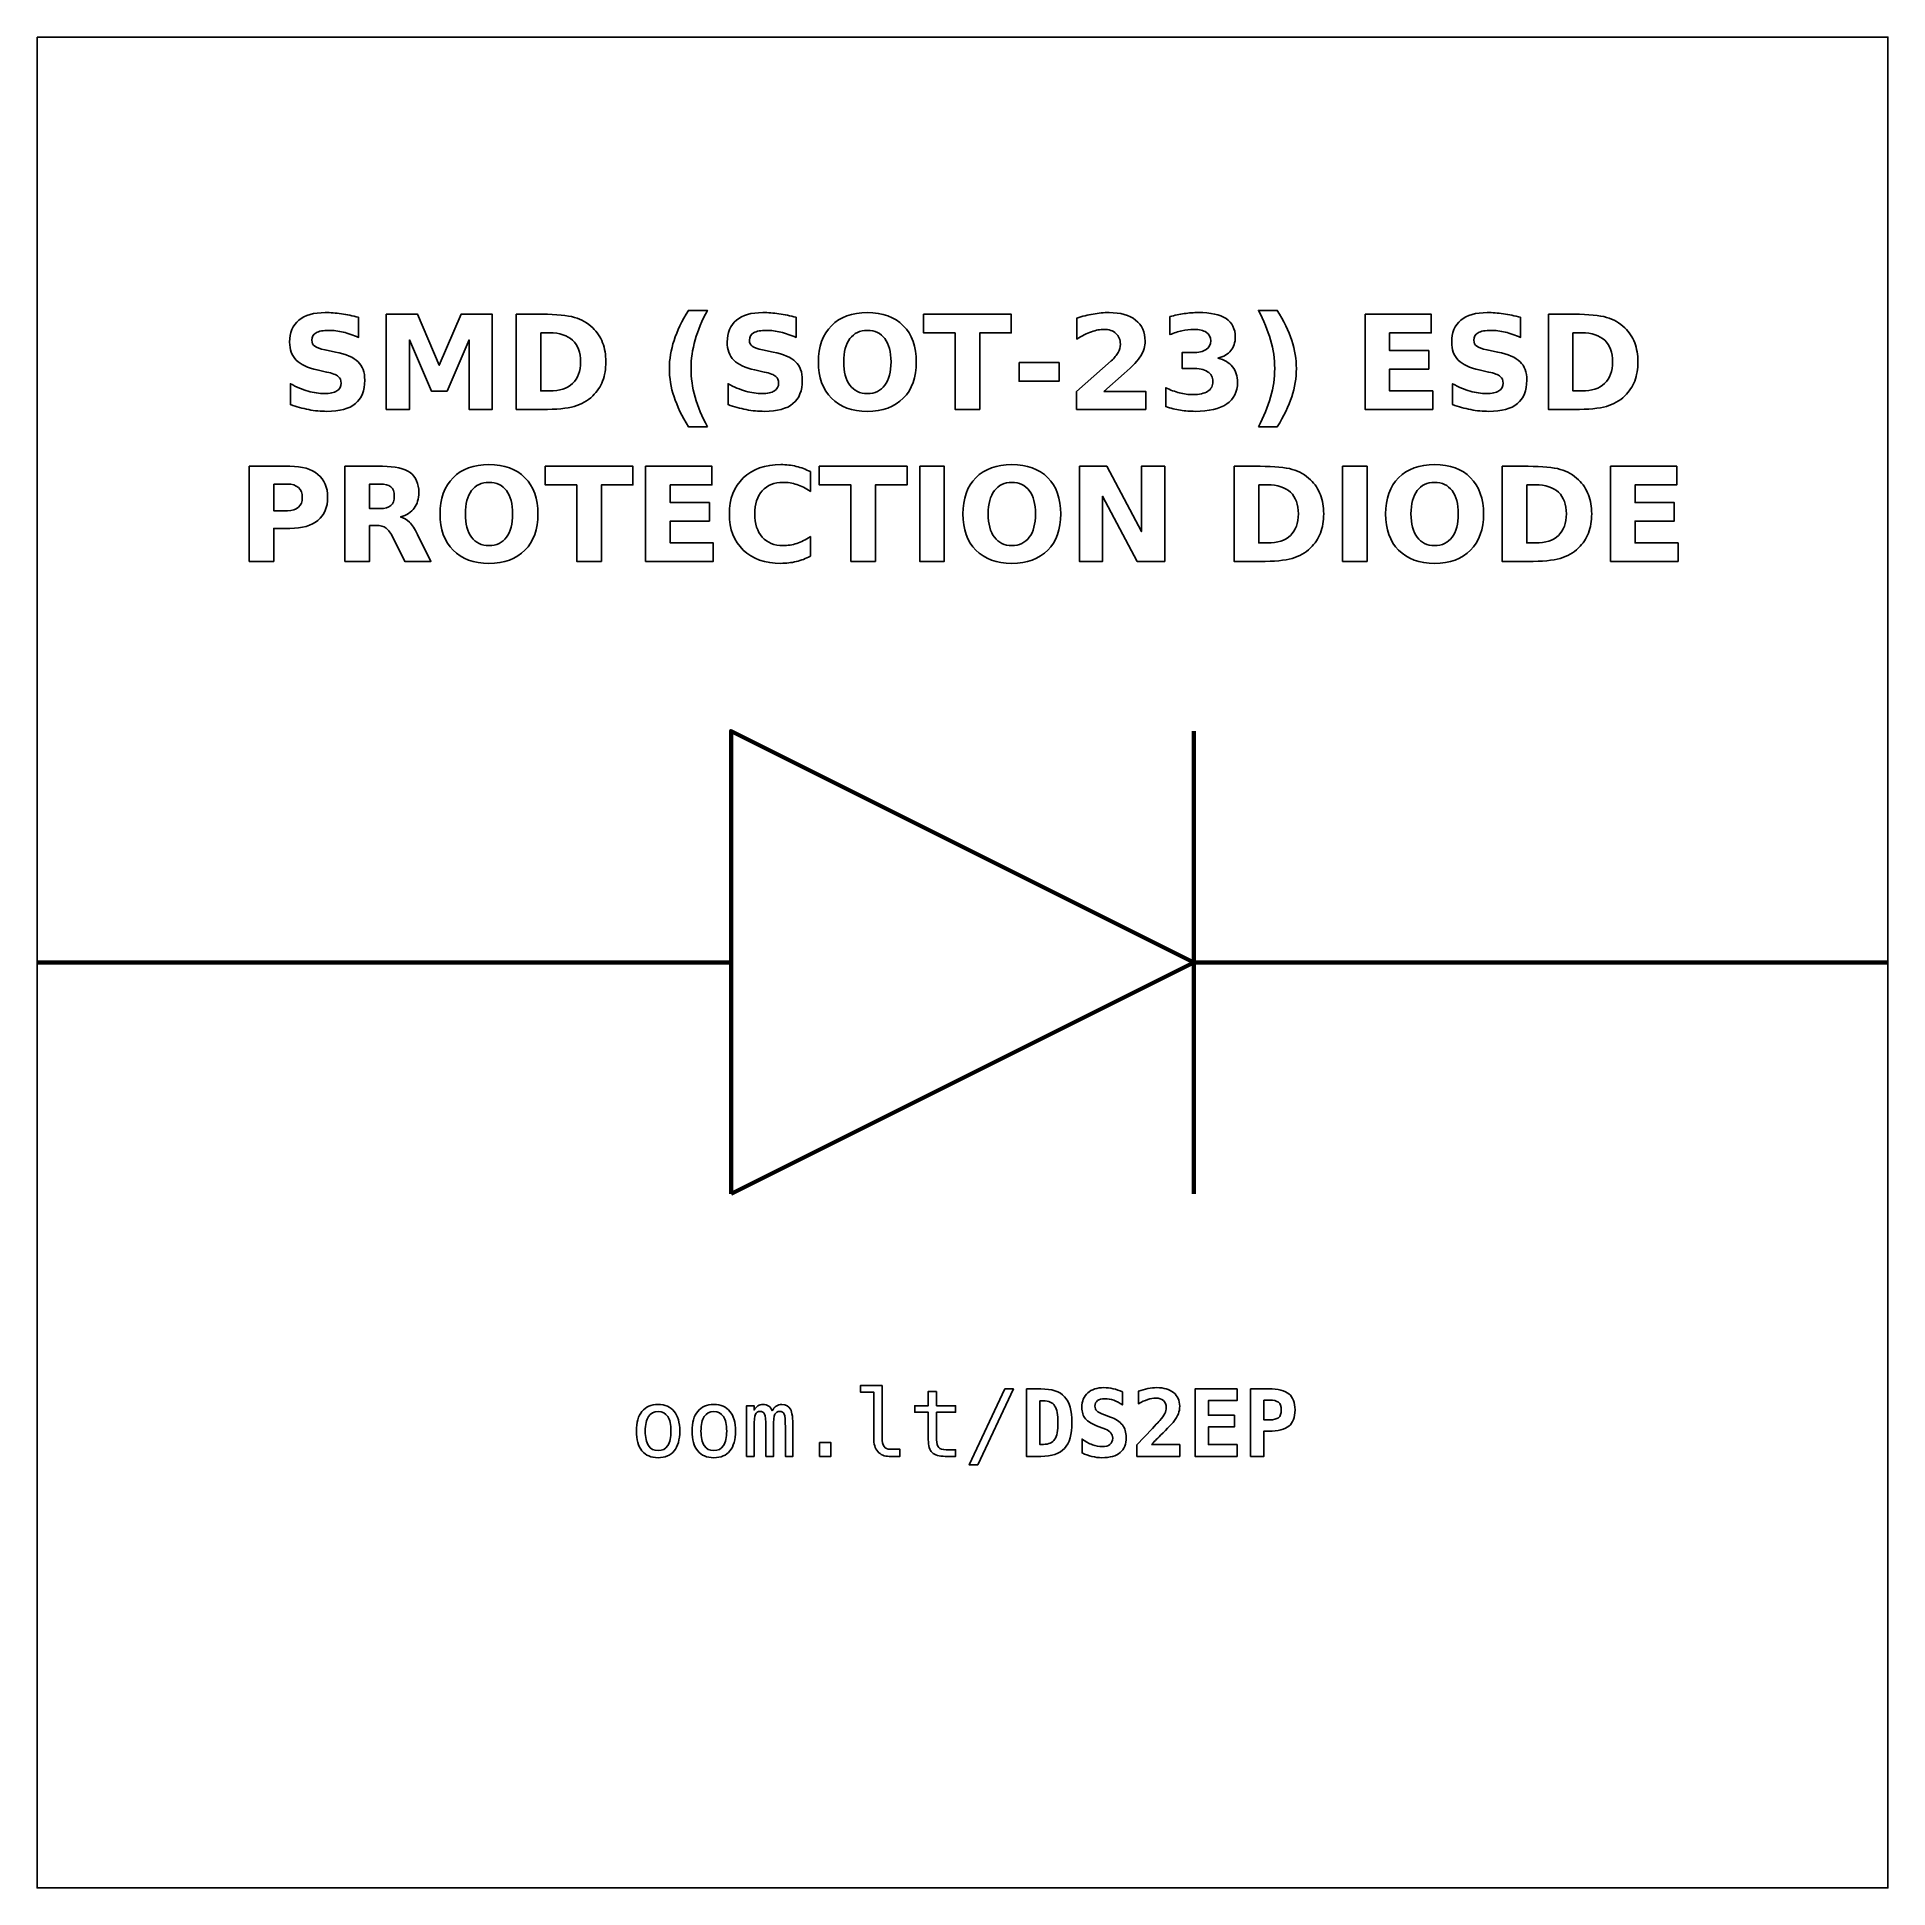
# Model space of a CAD drawing. Header units: centimetres. Extents: x -11.5 to -9.5, y -15.85 to -13.85.
import ezdxf

# ---------------------------------------------------------------- set-up
doc = ezdxf.new("R2010")
doc.units = ezdxf.units.CM
doc.header["$MEASUREMENT"] = 0
doc.layers.add('Layer 1', color=7, linetype='Continuous')

msp = doc.modelspace()

# ---------------------------------------------------------------- linework, layer by layer
at = {"layer": 'Layer 1', "color": 7}
msp.add_open_spline([(-11.5, -13.85), (-11.5, -13.85), (-9.5, -13.85), (-9.5, -13.85), (-9.5, -13.85), (-9.5, -13.85), (-9.5, -15.85), (-9.5, -15.85), (-9.5, -15.85), (-9.5, -15.85), (-11.5, -15.85), (-11.5, -15.85), (-11.5, -15.85), (-11.5, -15.85), (-11.5, -13.85), (-11.5, -13.85)], degree=3, knots=[0, 0, 0, 0, 0.25, 0.25, 0.25, 0.25, 0.5, 0.5, 0.5, 0.5, 0.75, 0.75, 0.75, 0.75, 1, 1, 1, 1], dxfattribs=at)
at = {"layer": 'Layer 1', "color": 250}
for points, knots in [([(-11.15262, -14.15284), (-11.15262, -14.15284), (-11.15262, -14.17459), (-11.15262, -14.17459), (-11.15262, -14.17459), (-11.15827, -14.17207), (-11.16379, -14.17017), (-11.16915, -14.16888), (-11.16915, -14.16888), (-11.17454, -14.16758), (-11.17962, -14.16695), (-11.18439, -14.16695), (-11.18439, -14.16695), (-11.19072, -14.16695), (-11.19542, -14.16782), (-11.19846, -14.16956), (-11.19846, -14.16956), (-11.20149, -14.17132), (-11.203, -14.17403), (-11.203, -14.1777), (-11.203, -14.1777), (-11.203, -14.18045), (-11.20199, -14.18261), (-11.19994, -14.18414), (-11.19994, -14.18414), (-11.19789, -14.18567), (-11.19418, -14.18701), (-11.18879, -14.18811), (-11.18879, -14.18811), (-11.18879, -14.18811), (-11.1775, -14.19037), (-11.1775, -14.19037), (-11.1775, -14.19037), (-11.16605, -14.19268), (-11.15794, -14.19616), (-11.15312, -14.20086), (-11.15312, -14.20086), (-11.14829, -14.20554), (-11.14587, -14.2122), (-11.14587, -14.22083), (-11.14587, -14.22083), (-11.14587, -14.23219), (-11.14923, -14.24063), (-11.15596, -14.24616), (-11.15596, -14.24616), (-11.16269, -14.25168), (-11.17296, -14.25446), (-11.18679, -14.25446), (-11.18679, -14.25446), (-11.19333, -14.25446), (-11.19987, -14.25385), (-11.20643, -14.2526), (-11.20643, -14.2526), (-11.21299, -14.25135), (-11.21958, -14.24952), (-11.22614, -14.2471), (-11.22614, -14.2471), (-11.22614, -14.2471), (-11.22614, -14.22471), (-11.22614, -14.22471), (-11.22614, -14.22471), (-11.21958, -14.22819), (-11.21323, -14.23082), (-11.20709, -14.23259), (-11.20709, -14.23259), (-11.20095, -14.23435), (-11.19505, -14.23524), (-11.18936, -14.23524), (-11.18936, -14.23524), (-11.18357, -14.23524), (-11.17913, -14.23428), (-11.17605, -14.23235), (-11.17605, -14.23235), (-11.17296, -14.23042), (-11.17144, -14.22767), (-11.17144, -14.22407), (-11.17144, -14.22407), (-11.17144, -14.22087), (-11.17247, -14.21838), (-11.17456, -14.21664), (-11.17456, -14.21664), (-11.17666, -14.2149), (-11.18082, -14.21333), (-11.18708, -14.21196), (-11.18708, -14.21196), (-11.18708, -14.21196), (-11.19735, -14.20968), (-11.19735, -14.20968), (-11.19735, -14.20968), (-11.20763, -14.20747), (-11.21516, -14.20397), (-11.21991, -14.19914), (-11.21991, -14.19914), (-11.22466, -14.19432), (-11.22703, -14.18781), (-11.22703, -14.17965), (-11.22703, -14.17965), (-11.22703, -14.16939), (-11.22372, -14.16151), (-11.21711, -14.15601), (-11.21711, -14.15601), (-11.2105, -14.15048), (-11.201, -14.14773), (-11.18858, -14.14773), (-11.18858, -14.14773), (-11.18294, -14.14773), (-11.17713, -14.14816), (-11.17115, -14.149), (-11.17115, -14.149), (-11.16518, -14.14985), (-11.159, -14.15112), (-11.15262, -14.15284)], [0, 0, 0, 0, 0.0357143, 0.0357143, 0.0357143, 0.0357143, 0.0714286, 0.0714286, 0.0714286, 0.0714286, 0.1071429, 0.1071429, 0.1071429, 0.1071429, 0.1428571, 0.1428571, 0.1428571, 0.1428571, 0.1785714, 0.1785714, 0.1785714, 0.1785714, 0.2142857, 0.2142857, 0.2142857, 0.2142857, 0.25, 0.25, 0.25, 0.25, 0.2857143, 0.2857143, 0.2857143, 0.2857143, 0.3214286, 0.3214286, 0.3214286, 0.3214286, 0.3571429, 0.3571429, 0.3571429, 0.3571429, 0.3928571, 0.3928571, 0.3928571, 0.3928571, 0.4285714, 0.4285714, 0.4285714, 0.4285714, 0.4642857, 0.4642857, 0.4642857, 0.4642857, 0.5, 0.5, 0.5, 0.5, 0.5357143, 0.5357143, 0.5357143, 0.5357143, 0.5714286, 0.5714286, 0.5714286, 0.5714286, 0.6071429, 0.6071429, 0.6071429, 0.6071429, 0.6428571, 0.6428571, 0.6428571, 0.6428571, 0.6785714, 0.6785714, 0.6785714, 0.6785714, 0.7142857, 0.7142857, 0.7142857, 0.7142857, 0.75, 0.75, 0.75, 0.75, 0.7857143, 0.7857143, 0.7857143, 0.7857143, 0.8214286, 0.8214286, 0.8214286, 0.8214286, 0.8571429, 0.8571429, 0.8571429, 0.8571429, 0.8928571, 0.8928571, 0.8928571, 0.8928571, 0.9285714, 0.9285714, 0.9285714, 0.9285714, 0.9642857, 0.9642857, 0.9642857, 0.9642857, 1, 1, 1, 1]), ([(-11.12259, -14.14959), (-11.12259, -14.14959), (-11.08884, -14.14959), (-11.08884, -14.14959), (-11.08884, -14.14959), (-11.08884, -14.14959), (-11.06539, -14.20465), (-11.06539, -14.20465), (-11.06539, -14.20465), (-11.06539, -14.20465), (-11.04183, -14.14959), (-11.04183, -14.14959), (-11.04183, -14.14959), (-11.04183, -14.14959), (-11.00815, -14.14959), (-11.00815, -14.14959), (-11.00815, -14.14959), (-11.00815, -14.14959), (-11.00815, -14.25246), (-11.00815, -14.25246), (-11.00815, -14.25246), (-11.00815, -14.25246), (-11.03322, -14.25246), (-11.03322, -14.25246), (-11.03322, -14.25246), (-11.03322, -14.25246), (-11.03322, -14.17722), (-11.03322, -14.17722), (-11.03322, -14.17722), (-11.03322, -14.17722), (-11.05693, -14.23268), (-11.05693, -14.23268), (-11.05693, -14.23268), (-11.05693, -14.23268), (-11.07374, -14.23268), (-11.07374, -14.23268), (-11.07374, -14.23268), (-11.07374, -14.23268), (-11.09745, -14.17722), (-11.09745, -14.17722), (-11.09745, -14.17722), (-11.09745, -14.17722), (-11.09745, -14.25246), (-11.09745, -14.25246), (-11.09745, -14.25246), (-11.09745, -14.25246), (-11.12259, -14.25246), (-11.12259, -14.25246), (-11.12259, -14.25246), (-11.12259, -14.25246), (-11.12259, -14.14959), (-11.12259, -14.14959)], [0, 0, 0, 0, 0.0769231, 0.0769231, 0.0769231, 0.0769231, 0.1538462, 0.1538462, 0.1538462, 0.1538462, 0.2307692, 0.2307692, 0.2307692, 0.2307692, 0.3076923, 0.3076923, 0.3076923, 0.3076923, 0.3846154, 0.3846154, 0.3846154, 0.3846154, 0.4615385, 0.4615385, 0.4615385, 0.4615385, 0.5384615, 0.5384615, 0.5384615, 0.5384615, 0.6153846, 0.6153846, 0.6153846, 0.6153846, 0.6923077, 0.6923077, 0.6923077, 0.6923077, 0.7692308, 0.7692308, 0.7692308, 0.7692308, 0.8461538, 0.8461538, 0.8461538, 0.8461538, 0.9230769, 0.9230769, 0.9230769, 0.9230769, 1, 1, 1, 1]), ([(-10.98216, -14.14959), (-10.98216, -14.14959), (-10.95417, -14.14959), (-10.95417, -14.14959), (-10.95417, -14.14959), (-10.93856, -14.14959), (-10.92694, -14.1507), (-10.9193, -14.15293), (-10.9193, -14.15293), (-10.91165, -14.15516), (-10.90509, -14.15893), (-10.89961, -14.16427), (-10.89961, -14.16427), (-10.89479, -14.1689), (-10.89122, -14.17426), (-10.88886, -14.18033), (-10.88886, -14.18033), (-10.88654, -14.18637), (-10.88536, -14.19324), (-10.88536, -14.20093), (-10.88536, -14.20093), (-10.88536, -14.20869), (-10.88654, -14.21561), (-10.88886, -14.2217), (-10.88886, -14.2217), (-10.89122, -14.22779), (-10.89479, -14.23315), (-10.89961, -14.23778), (-10.89961, -14.23778), (-10.90514, -14.24312), (-10.91175, -14.24689), (-10.91946, -14.24912), (-10.91946, -14.24912), (-10.92718, -14.25135), (-10.93875, -14.25246), (-10.95417, -14.25246), (-10.95417, -14.25246), (-10.95417, -14.25246), (-10.98216, -14.25246), (-10.98216, -14.25246), (-10.98216, -14.25246), (-10.98216, -14.25246), (-10.98216, -14.14959), (-10.98216, -14.14959)], [0, 0, 0, 0, 0.0909091, 0.0909091, 0.0909091, 0.0909091, 0.1818182, 0.1818182, 0.1818182, 0.1818182, 0.2727273, 0.2727273, 0.2727273, 0.2727273, 0.3636364, 0.3636364, 0.3636364, 0.3636364, 0.4545455, 0.4545455, 0.4545455, 0.4545455, 0.5454545, 0.5454545, 0.5454545, 0.5454545, 0.6363636, 0.6363636, 0.6363636, 0.6363636, 0.7272727, 0.7272727, 0.7272727, 0.7272727, 0.8181818, 0.8181818, 0.8181818, 0.8181818, 0.9090909, 0.9090909, 0.9090909, 0.9090909, 1, 1, 1, 1]), ([(-10.77567, -14.27106), (-10.77567, -14.27106), (-10.79613, -14.27106), (-10.79613, -14.27106), (-10.79613, -14.27106), (-10.80316, -14.25973), (-10.80836, -14.24893), (-10.8117, -14.2387), (-10.8117, -14.2387), (-10.81506, -14.22849), (-10.81673, -14.21836), (-10.81673, -14.20829), (-10.81673, -14.20829), (-10.81673, -14.19823), (-10.81504, -14.18804), (-10.81168, -14.17774), (-10.81168, -14.17774), (-10.80829, -14.16742), (-10.80312, -14.15665), (-10.79613, -14.14538), (-10.79613, -14.14538), (-10.79613, -14.14538), (-10.77567, -14.14538), (-10.77567, -14.14538), (-10.77567, -14.14538), (-10.78155, -14.15627), (-10.78595, -14.16692), (-10.78889, -14.17732), (-10.78889, -14.17732), (-10.79183, -14.18771), (-10.79331, -14.19799), (-10.79331, -14.20815), (-10.79331, -14.20815), (-10.79331, -14.21831), (-10.79185, -14.22859), (-10.78894, -14.23903), (-10.78894, -14.23903), (-10.78602, -14.24945), (-10.7816, -14.26013), (-10.77567, -14.27106)], [0, 0, 0, 0, 0.1, 0.1, 0.1, 0.1, 0.2, 0.2, 0.2, 0.2, 0.3, 0.3, 0.3, 0.3, 0.4, 0.4, 0.4, 0.4, 0.5, 0.5, 0.5, 0.5, 0.6, 0.6, 0.6, 0.6, 0.7, 0.7, 0.7, 0.7, 0.8, 0.8, 0.8, 0.8, 0.9, 0.9, 0.9, 0.9, 1, 1, 1, 1]), ([(-10.67983, -14.15284), (-10.67983, -14.15284), (-10.67983, -14.17459), (-10.67983, -14.17459), (-10.67983, -14.17459), (-10.68548, -14.17207), (-10.691, -14.17017), (-10.69636, -14.16888), (-10.69636, -14.16888), (-10.70175, -14.16758), (-10.70683, -14.16695), (-10.7116, -14.16695), (-10.7116, -14.16695), (-10.71793, -14.16695), (-10.72263, -14.16782), (-10.72567, -14.16956), (-10.72567, -14.16956), (-10.7287, -14.17132), (-10.73021, -14.17403), (-10.73021, -14.1777), (-10.73021, -14.1777), (-10.73021, -14.18045), (-10.7292, -14.18261), (-10.72715, -14.18414), (-10.72715, -14.18414), (-10.7251, -14.18567), (-10.72139, -14.18701), (-10.716, -14.18811), (-10.716, -14.18811), (-10.716, -14.18811), (-10.70471, -14.19037), (-10.70471, -14.19037), (-10.70471, -14.19037), (-10.69326, -14.19268), (-10.68515, -14.19616), (-10.68033, -14.20086), (-10.68033, -14.20086), (-10.6755, -14.20554), (-10.67308, -14.2122), (-10.67308, -14.22083), (-10.67308, -14.22083), (-10.67308, -14.23219), (-10.67644, -14.24063), (-10.68317, -14.24616), (-10.68317, -14.24616), (-10.6899, -14.25168), (-10.70017, -14.25446), (-10.714, -14.25446), (-10.714, -14.25446), (-10.72054, -14.25446), (-10.72708, -14.25385), (-10.73364, -14.2526), (-10.73364, -14.2526), (-10.7402, -14.25135), (-10.74679, -14.24952), (-10.75335, -14.2471), (-10.75335, -14.2471), (-10.75335, -14.2471), (-10.75335, -14.22471), (-10.75335, -14.22471), (-10.75335, -14.22471), (-10.74679, -14.22819), (-10.74044, -14.23082), (-10.7343, -14.23259), (-10.7343, -14.23259), (-10.72816, -14.23435), (-10.72226, -14.23524), (-10.71657, -14.23524), (-10.71657, -14.23524), (-10.71078, -14.23524), (-10.70634, -14.23428), (-10.70326, -14.23235), (-10.70326, -14.23235), (-10.70017, -14.23042), (-10.69865, -14.22767), (-10.69865, -14.22407), (-10.69865, -14.22407), (-10.69865, -14.22087), (-10.69968, -14.21838), (-10.70177, -14.21664), (-10.70177, -14.21664), (-10.70387, -14.2149), (-10.70803, -14.21333), (-10.71429, -14.21196), (-10.71429, -14.21196), (-10.71429, -14.21196), (-10.72456, -14.20968), (-10.72456, -14.20968), (-10.72456, -14.20968), (-10.73484, -14.20747), (-10.74237, -14.20397), (-10.74712, -14.19914), (-10.74712, -14.19914), (-10.75187, -14.19432), (-10.75424, -14.18781), (-10.75424, -14.17965), (-10.75424, -14.17965), (-10.75424, -14.16939), (-10.75093, -14.16151), (-10.74432, -14.15601), (-10.74432, -14.15601), (-10.73771, -14.15048), (-10.72821, -14.14773), (-10.71579, -14.14773), (-10.71579, -14.14773), (-10.71015, -14.14773), (-10.70434, -14.14816), (-10.69836, -14.149), (-10.69836, -14.149), (-10.69239, -14.14985), (-10.68621, -14.15112), (-10.67983, -14.15284)], [0, 0, 0, 0, 0.0357143, 0.0357143, 0.0357143, 0.0357143, 0.0714286, 0.0714286, 0.0714286, 0.0714286, 0.1071429, 0.1071429, 0.1071429, 0.1071429, 0.1428571, 0.1428571, 0.1428571, 0.1428571, 0.1785714, 0.1785714, 0.1785714, 0.1785714, 0.2142857, 0.2142857, 0.2142857, 0.2142857, 0.25, 0.25, 0.25, 0.25, 0.2857143, 0.2857143, 0.2857143, 0.2857143, 0.3214286, 0.3214286, 0.3214286, 0.3214286, 0.3571429, 0.3571429, 0.3571429, 0.3571429, 0.3928571, 0.3928571, 0.3928571, 0.3928571, 0.4285714, 0.4285714, 0.4285714, 0.4285714, 0.4642857, 0.4642857, 0.4642857, 0.4642857, 0.5, 0.5, 0.5, 0.5, 0.5357143, 0.5357143, 0.5357143, 0.5357143, 0.5714286, 0.5714286, 0.5714286, 0.5714286, 0.6071429, 0.6071429, 0.6071429, 0.6071429, 0.6428571, 0.6428571, 0.6428571, 0.6428571, 0.6785714, 0.6785714, 0.6785714, 0.6785714, 0.7142857, 0.7142857, 0.7142857, 0.7142857, 0.75, 0.75, 0.75, 0.75, 0.7857143, 0.7857143, 0.7857143, 0.7857143, 0.8214286, 0.8214286, 0.8214286, 0.8214286, 0.8571429, 0.8571429, 0.8571429, 0.8571429, 0.8928571, 0.8928571, 0.8928571, 0.8928571, 0.9285714, 0.9285714, 0.9285714, 0.9285714, 0.9642857, 0.9642857, 0.9642857, 0.9642857, 1, 1, 1, 1]), ([(-10.60281, -14.14773), (-10.58628, -14.14773), (-10.57332, -14.15246), (-10.56396, -14.16194), (-10.56396, -14.16194), (-10.55458, -14.17139), (-10.5499, -14.18444), (-10.5499, -14.20112), (-10.5499, -14.20112), (-10.5499, -14.21775), (-10.55458, -14.2308), (-10.56396, -14.24025), (-10.56396, -14.24025), (-10.57332, -14.24973), (-10.58628, -14.25446), (-10.60281, -14.25446), (-10.60281, -14.25446), (-10.6193, -14.25446), (-10.63223, -14.24973), (-10.64164, -14.24025), (-10.64164, -14.24025), (-10.65102, -14.2308), (-10.65573, -14.21775), (-10.65573, -14.20112), (-10.65573, -14.20112), (-10.65573, -14.18444), (-10.65102, -14.17139), (-10.64164, -14.16194), (-10.64164, -14.16194), (-10.63223, -14.15246), (-10.6193, -14.14773), (-10.60281, -14.14773)], [0, 0, 0, 0, 0.125, 0.125, 0.125, 0.125, 0.25, 0.25, 0.25, 0.25, 0.375, 0.375, 0.375, 0.375, 0.5, 0.5, 0.5, 0.5, 0.625, 0.625, 0.625, 0.625, 0.75, 0.75, 0.75, 0.75, 0.875, 0.875, 0.875, 0.875, 1, 1, 1, 1]), ([(-10.54211, -14.14959), (-10.54211, -14.14959), (-10.44731, -14.14959), (-10.44731, -14.14959), (-10.44731, -14.14959), (-10.44731, -14.14959), (-10.44731, -14.16965), (-10.44731, -14.16965), (-10.44731, -14.16965), (-10.44731, -14.16965), (-10.48141, -14.16965), (-10.48141, -14.16965), (-10.48141, -14.16965), (-10.48141, -14.16965), (-10.48141, -14.25246), (-10.48141, -14.25246), (-10.48141, -14.25246), (-10.48141, -14.25246), (-10.50794, -14.25246), (-10.50794, -14.25246), (-10.50794, -14.25246), (-10.50794, -14.25246), (-10.50794, -14.16965), (-10.50794, -14.16965), (-10.50794, -14.16965), (-10.50794, -14.16965), (-10.54211, -14.16965), (-10.54211, -14.16965), (-10.54211, -14.16965), (-10.54211, -14.16965), (-10.54211, -14.14959), (-10.54211, -14.14959)], [0, 0, 0, 0, 0.125, 0.125, 0.125, 0.125, 0.25, 0.25, 0.25, 0.25, 0.375, 0.375, 0.375, 0.375, 0.5, 0.5, 0.5, 0.5, 0.625, 0.625, 0.625, 0.625, 0.75, 0.75, 0.75, 0.75, 0.875, 0.875, 0.875, 0.875, 1, 1, 1, 1]), ([(-10.34731, -14.23296), (-10.34731, -14.23296), (-10.30203, -14.23296), (-10.30203, -14.23296), (-10.30203, -14.23296), (-10.30203, -14.23296), (-10.30203, -14.25246), (-10.30203, -14.25246), (-10.30203, -14.25246), (-10.30203, -14.25246), (-10.3768, -14.25246), (-10.3768, -14.25246), (-10.3768, -14.25246), (-10.3768, -14.25246), (-10.3768, -14.23296), (-10.3768, -14.23296), (-10.3768, -14.23296), (-10.3768, -14.23296), (-10.33924, -14.19983), (-10.33924, -14.19983), (-10.33924, -14.19983), (-10.33588, -14.19679), (-10.33341, -14.19383), (-10.33181, -14.19094), (-10.33181, -14.19094), (-10.33019, -14.18804), (-10.32939, -14.18503), (-10.32939, -14.1819), (-10.32939, -14.1819), (-10.32939, -14.17708), (-10.33101, -14.1732), (-10.33425, -14.17026), (-10.33425, -14.17026), (-10.33748, -14.16732), (-10.34178, -14.16587), (-10.34717, -14.16587), (-10.34717, -14.16587), (-10.3513, -14.16587), (-10.35582, -14.16676), (-10.36074, -14.16852), (-10.36074, -14.16852), (-10.36565, -14.17029), (-10.37092, -14.17292), (-10.37652, -14.1764), (-10.37652, -14.1764), (-10.37652, -14.1764), (-10.37652, -14.1538), (-10.37652, -14.1538), (-10.37652, -14.1538), (-10.37054, -14.15183), (-10.36464, -14.15032), (-10.35881, -14.14929), (-10.35881, -14.14929), (-10.35297, -14.14825), (-10.34726, -14.14773), (-10.34164, -14.14773), (-10.34164, -14.14773), (-10.32934, -14.14773), (-10.31977, -14.15044), (-10.31295, -14.15587), (-10.31295, -14.15587), (-10.30613, -14.16128), (-10.30272, -14.16883), (-10.30272, -14.17854), (-10.30272, -14.17854), (-10.30272, -14.18414), (-10.30417, -14.18936), (-10.30707, -14.19421), (-10.30707, -14.19421), (-10.30996, -14.19905), (-10.31605, -14.20554), (-10.32532, -14.21368), (-10.32532, -14.21368), (-10.32532, -14.21368), (-10.34731, -14.23296), (-10.34731, -14.23296)], [0, 0, 0, 0, 0.0526316, 0.0526316, 0.0526316, 0.0526316, 0.1052632, 0.1052632, 0.1052632, 0.1052632, 0.1578947, 0.1578947, 0.1578947, 0.1578947, 0.2105263, 0.2105263, 0.2105263, 0.2105263, 0.2631579, 0.2631579, 0.2631579, 0.2631579, 0.3157895, 0.3157895, 0.3157895, 0.3157895, 0.3684211, 0.3684211, 0.3684211, 0.3684211, 0.4210526, 0.4210526, 0.4210526, 0.4210526, 0.4736842, 0.4736842, 0.4736842, 0.4736842, 0.5263158, 0.5263158, 0.5263158, 0.5263158, 0.5789474, 0.5789474, 0.5789474, 0.5789474, 0.6315789, 0.6315789, 0.6315789, 0.6315789, 0.6842105, 0.6842105, 0.6842105, 0.6842105, 0.7368421, 0.7368421, 0.7368421, 0.7368421, 0.7894737, 0.7894737, 0.7894737, 0.7894737, 0.8421053, 0.8421053, 0.8421053, 0.8421053, 0.8947368, 0.8947368, 0.8947368, 0.8947368, 0.9473684, 0.9473684, 0.9473684, 0.9473684, 1, 1, 1, 1]), ([(-10.22405, -14.19698), (-10.21713, -14.19877), (-10.21184, -14.2019), (-10.20824, -14.20632), (-10.20824, -14.20632), (-10.20464, -14.21076), (-10.20283, -14.21638), (-10.20283, -14.22323), (-10.20283, -14.22323), (-10.20283, -14.23343), (-10.20674, -14.24119), (-10.21454, -14.24651), (-10.21454, -14.24651), (-10.22235, -14.2518), (-10.23374, -14.25446), (-10.24872, -14.25446), (-10.24872, -14.25446), (-10.25401, -14.25446), (-10.2593, -14.25404), (-10.26462, -14.25319), (-10.26462, -14.25319), (-10.26991, -14.25234), (-10.27515, -14.25105), (-10.28035, -14.24936), (-10.28035, -14.24936), (-10.28035, -14.24936), (-10.28035, -14.22889), (-10.28035, -14.22889), (-10.28035, -14.22889), (-10.27539, -14.23136), (-10.27047, -14.23325), (-10.26558, -14.23452), (-10.26558, -14.23452), (-10.26069, -14.23576), (-10.25587, -14.2364), (-10.25114, -14.2364), (-10.25114, -14.2364), (-10.24411, -14.2364), (-10.23872, -14.23517), (-10.23498, -14.23275), (-10.23498, -14.23275), (-10.23124, -14.23031), (-10.22936, -14.22683), (-10.22936, -14.22226), (-10.22936, -14.22226), (-10.22936, -14.21758), (-10.23129, -14.21403), (-10.23512, -14.21163), (-10.23512, -14.21163), (-10.23896, -14.20921), (-10.24462, -14.20801), (-10.2521, -14.20801), (-10.2521, -14.20801), (-10.2521, -14.20801), (-10.26271, -14.20801), (-10.26271, -14.20801), (-10.26271, -14.20801), (-10.26271, -14.20801), (-10.26271, -14.19091), (-10.26271, -14.19091), (-10.26271, -14.19091), (-10.26271, -14.19091), (-10.25156, -14.19091), (-10.25156, -14.19091), (-10.25156, -14.19091), (-10.24488, -14.19091), (-10.23994, -14.18988), (-10.23668, -14.18778), (-10.23668, -14.18778), (-10.23341, -14.18569), (-10.23178, -14.18252), (-10.23178, -14.17826), (-10.23178, -14.17826), (-10.23178, -14.17431), (-10.23336, -14.17125), (-10.23653, -14.16911), (-10.23653, -14.16911), (-10.23971, -14.16695), (-10.24418, -14.16587), (-10.24996, -14.16587), (-10.24996, -14.16587), (-10.25424, -14.16587), (-10.25855, -14.16634), (-10.26292, -14.1673), (-10.26292, -14.1673), (-10.26727, -14.16826), (-10.2716, -14.1697), (-10.27593, -14.17158), (-10.27593, -14.17158), (-10.27593, -14.17158), (-10.27593, -14.15215), (-10.27593, -14.15215), (-10.27593, -14.15215), (-10.27068, -14.15067), (-10.26551, -14.14957), (-10.26036, -14.14884), (-10.26036, -14.14884), (-10.25521, -14.14811), (-10.25018, -14.14773), (-10.24521, -14.14773), (-10.24521, -14.14773), (-10.23185, -14.14773), (-10.22184, -14.14992), (-10.2152, -14.15432), (-10.2152, -14.15432), (-10.20857, -14.15869), (-10.20526, -14.1653), (-10.20526, -14.17412), (-10.20526, -14.17412), (-10.20526, -14.18012), (-10.20683, -14.18506), (-10.21001, -14.18889), (-10.21001, -14.18889), (-10.21318, -14.19272), (-10.21786, -14.19543), (-10.22405, -14.19698)], [0, 0, 0, 0, 0.0344828, 0.0344828, 0.0344828, 0.0344828, 0.0689655, 0.0689655, 0.0689655, 0.0689655, 0.1034483, 0.1034483, 0.1034483, 0.1034483, 0.137931, 0.137931, 0.137931, 0.137931, 0.1724138, 0.1724138, 0.1724138, 0.1724138, 0.2068966, 0.2068966, 0.2068966, 0.2068966, 0.2413793, 0.2413793, 0.2413793, 0.2413793, 0.2758621, 0.2758621, 0.2758621, 0.2758621, 0.3103448, 0.3103448, 0.3103448, 0.3103448, 0.3448276, 0.3448276, 0.3448276, 0.3448276, 0.3793103, 0.3793103, 0.3793103, 0.3793103, 0.4137931, 0.4137931, 0.4137931, 0.4137931, 0.4482759, 0.4482759, 0.4482759, 0.4482759, 0.4827586, 0.4827586, 0.4827586, 0.4827586, 0.5172414, 0.5172414, 0.5172414, 0.5172414, 0.5517241, 0.5517241, 0.5517241, 0.5517241, 0.5862069, 0.5862069, 0.5862069, 0.5862069, 0.6206897, 0.6206897, 0.6206897, 0.6206897, 0.6551724, 0.6551724, 0.6551724, 0.6551724, 0.6896552, 0.6896552, 0.6896552, 0.6896552, 0.7241379, 0.7241379, 0.7241379, 0.7241379, 0.7586207, 0.7586207, 0.7586207, 0.7586207, 0.7931034, 0.7931034, 0.7931034, 0.7931034, 0.8275862, 0.8275862, 0.8275862, 0.8275862, 0.862069, 0.862069, 0.862069, 0.862069, 0.8965517, 0.8965517, 0.8965517, 0.8965517, 0.9310345, 0.9310345, 0.9310345, 0.9310345, 0.9655172, 0.9655172, 0.9655172, 0.9655172, 1, 1, 1, 1]), ([(-10.1803, -14.27106), (-10.17442, -14.26013), (-10.17, -14.24945), (-10.16706, -14.23903), (-10.16706, -14.23903), (-10.16412, -14.22859), (-10.16266, -14.21831), (-10.16266, -14.20815), (-10.16266, -14.20815), (-10.16266, -14.19799), (-10.16412, -14.18771), (-10.16706, -14.17732), (-10.16706, -14.17732), (-10.17, -14.16692), (-10.17442, -14.15627), (-10.1803, -14.14538), (-10.1803, -14.14538), (-10.1803, -14.14538), (-10.15984, -14.14538), (-10.15984, -14.14538), (-10.15984, -14.14538), (-10.15286, -14.15665), (-10.14768, -14.16742), (-10.14429, -14.17774), (-10.14429, -14.17774), (-10.14093, -14.18804), (-10.13924, -14.19823), (-10.13924, -14.20829), (-10.13924, -14.20829), (-10.13924, -14.21836), (-10.14091, -14.22849), (-10.14427, -14.2387), (-10.14427, -14.2387), (-10.14761, -14.24893), (-10.15281, -14.25973), (-10.15984, -14.27106), (-10.15984, -14.27106), (-10.15984, -14.27106), (-10.1803, -14.27106), (-10.1803, -14.27106)], [0, 0, 0, 0, 0.1, 0.1, 0.1, 0.1, 0.2, 0.2, 0.2, 0.2, 0.3, 0.3, 0.3, 0.3, 0.4, 0.4, 0.4, 0.4, 0.5, 0.5, 0.5, 0.5, 0.6, 0.6, 0.6, 0.6, 0.7, 0.7, 0.7, 0.7, 0.8, 0.8, 0.8, 0.8, 0.9, 0.9, 0.9, 0.9, 1, 1, 1, 1]), ([(-10.06501, -14.14959), (-10.06501, -14.14959), (-9.99342, -14.14959), (-9.99342, -14.14959), (-9.99342, -14.14959), (-9.99342, -14.14959), (-9.99342, -14.16965), (-9.99342, -14.16965), (-9.99342, -14.16965), (-9.99342, -14.16965), (-10.03848, -14.16965), (-10.03848, -14.16965), (-10.03848, -14.16965), (-10.03848, -14.16965), (-10.03848, -14.1888), (-10.03848, -14.1888), (-10.03848, -14.1888), (-10.03848, -14.1888), (-9.99613, -14.1888), (-9.99613, -14.1888), (-9.99613, -14.1888), (-9.99613, -14.1888), (-9.99613, -14.20886), (-9.99613, -14.20886), (-9.99613, -14.20886), (-9.99613, -14.20886), (-10.03848, -14.20886), (-10.03848, -14.20886), (-10.03848, -14.20886), (-10.03848, -14.20886), (-10.03848, -14.2324), (-10.03848, -14.2324), (-10.03848, -14.2324), (-10.03848, -14.2324), (-9.99192, -14.2324), (-9.99192, -14.2324), (-9.99192, -14.2324), (-9.99192, -14.2324), (-9.99192, -14.25246), (-9.99192, -14.25246), (-9.99192, -14.25246), (-9.99192, -14.25246), (-10.06501, -14.25246), (-10.06501, -14.25246), (-10.06501, -14.25246), (-10.06501, -14.25246), (-10.06501, -14.14959), (-10.06501, -14.14959)], [0, 0, 0, 0, 0.0833333, 0.0833333, 0.0833333, 0.0833333, 0.1666667, 0.1666667, 0.1666667, 0.1666667, 0.25, 0.25, 0.25, 0.25, 0.3333333, 0.3333333, 0.3333333, 0.3333333, 0.4166667, 0.4166667, 0.4166667, 0.4166667, 0.5, 0.5, 0.5, 0.5, 0.5833333, 0.5833333, 0.5833333, 0.5833333, 0.6666667, 0.6666667, 0.6666667, 0.6666667, 0.75, 0.75, 0.75, 0.75, 0.8333333, 0.8333333, 0.8333333, 0.8333333, 0.9166667, 0.9166667, 0.9166667, 0.9166667, 1, 1, 1, 1]), ([(-9.89702, -14.15284), (-9.89702, -14.15284), (-9.89702, -14.17459), (-9.89702, -14.17459), (-9.89702, -14.17459), (-9.90267, -14.17207), (-9.90819, -14.17017), (-9.91355, -14.16888), (-9.91355, -14.16888), (-9.91894, -14.16758), (-9.92402, -14.16695), (-9.92879, -14.16695), (-9.92879, -14.16695), (-9.93512, -14.16695), (-9.93982, -14.16782), (-9.94286, -14.16956), (-9.94286, -14.16956), (-9.94589, -14.17132), (-9.9474, -14.17403), (-9.9474, -14.1777), (-9.9474, -14.1777), (-9.9474, -14.18045), (-9.94639, -14.18261), (-9.94434, -14.18414), (-9.94434, -14.18414), (-9.94229, -14.18567), (-9.93858, -14.18701), (-9.93319, -14.18811), (-9.93319, -14.18811), (-9.93319, -14.18811), (-9.9219, -14.19037), (-9.9219, -14.19037), (-9.9219, -14.19037), (-9.91045, -14.19268), (-9.90234, -14.19616), (-9.89752, -14.20086), (-9.89752, -14.20086), (-9.89269, -14.20554), (-9.89027, -14.2122), (-9.89027, -14.22083), (-9.89027, -14.22083), (-9.89027, -14.23219), (-9.89363, -14.24063), (-9.90036, -14.24616), (-9.90036, -14.24616), (-9.90709, -14.25168), (-9.91736, -14.25446), (-9.93119, -14.25446), (-9.93119, -14.25446), (-9.93773, -14.25446), (-9.94427, -14.25385), (-9.95083, -14.2526), (-9.95083, -14.2526), (-9.95739, -14.25135), (-9.96398, -14.24952), (-9.97054, -14.2471), (-9.97054, -14.2471), (-9.97054, -14.2471), (-9.97054, -14.22471), (-9.97054, -14.22471), (-9.97054, -14.22471), (-9.96398, -14.22819), (-9.95763, -14.23082), (-9.95149, -14.23259), (-9.95149, -14.23259), (-9.94535, -14.23435), (-9.93945, -14.23524), (-9.93376, -14.23524), (-9.93376, -14.23524), (-9.92797, -14.23524), (-9.92353, -14.23428), (-9.92045, -14.23235), (-9.92045, -14.23235), (-9.91736, -14.23042), (-9.91584, -14.22767), (-9.91584, -14.22407), (-9.91584, -14.22407), (-9.91584, -14.22087), (-9.91687, -14.21838), (-9.91896, -14.21664), (-9.91896, -14.21664), (-9.92106, -14.2149), (-9.92522, -14.21333), (-9.93148, -14.21196), (-9.93148, -14.21196), (-9.93148, -14.21196), (-9.94175, -14.20968), (-9.94175, -14.20968), (-9.94175, -14.20968), (-9.95203, -14.20747), (-9.95956, -14.20397), (-9.96431, -14.19914), (-9.96431, -14.19914), (-9.96906, -14.19432), (-9.97143, -14.18781), (-9.97143, -14.17965), (-9.97143, -14.17965), (-9.97143, -14.16939), (-9.96812, -14.16151), (-9.96151, -14.15601), (-9.96151, -14.15601), (-9.9549, -14.15048), (-9.9454, -14.14773), (-9.93298, -14.14773), (-9.93298, -14.14773), (-9.92734, -14.14773), (-9.92153, -14.14816), (-9.91555, -14.149), (-9.91555, -14.149), (-9.90958, -14.14985), (-9.9034, -14.15112), (-9.89702, -14.15284)], [0, 0, 0, 0, 0.0357143, 0.0357143, 0.0357143, 0.0357143, 0.0714286, 0.0714286, 0.0714286, 0.0714286, 0.1071429, 0.1071429, 0.1071429, 0.1071429, 0.1428571, 0.1428571, 0.1428571, 0.1428571, 0.1785714, 0.1785714, 0.1785714, 0.1785714, 0.2142857, 0.2142857, 0.2142857, 0.2142857, 0.25, 0.25, 0.25, 0.25, 0.2857143, 0.2857143, 0.2857143, 0.2857143, 0.3214286, 0.3214286, 0.3214286, 0.3214286, 0.3571429, 0.3571429, 0.3571429, 0.3571429, 0.3928571, 0.3928571, 0.3928571, 0.3928571, 0.4285714, 0.4285714, 0.4285714, 0.4285714, 0.4642857, 0.4642857, 0.4642857, 0.4642857, 0.5, 0.5, 0.5, 0.5, 0.5357143, 0.5357143, 0.5357143, 0.5357143, 0.5714286, 0.5714286, 0.5714286, 0.5714286, 0.6071429, 0.6071429, 0.6071429, 0.6071429, 0.6428571, 0.6428571, 0.6428571, 0.6428571, 0.6785714, 0.6785714, 0.6785714, 0.6785714, 0.7142857, 0.7142857, 0.7142857, 0.7142857, 0.75, 0.75, 0.75, 0.75, 0.7857143, 0.7857143, 0.7857143, 0.7857143, 0.8214286, 0.8214286, 0.8214286, 0.8214286, 0.8571429, 0.8571429, 0.8571429, 0.8571429, 0.8928571, 0.8928571, 0.8928571, 0.8928571, 0.9285714, 0.9285714, 0.9285714, 0.9285714, 0.9642857, 0.9642857, 0.9642857, 0.9642857, 1, 1, 1, 1]), ([(-9.86699, -14.14959), (-9.86699, -14.14959), (-9.839, -14.14959), (-9.839, -14.14959), (-9.839, -14.14959), (-9.82339, -14.14959), (-9.81177, -14.1507), (-9.80413, -14.15293), (-9.80413, -14.15293), (-9.79648, -14.15516), (-9.78992, -14.15893), (-9.78444, -14.16427), (-9.78444, -14.16427), (-9.77962, -14.1689), (-9.77605, -14.17426), (-9.77369, -14.18033), (-9.77369, -14.18033), (-9.77137, -14.18637), (-9.77019, -14.19324), (-9.77019, -14.20093), (-9.77019, -14.20093), (-9.77019, -14.20869), (-9.77137, -14.21561), (-9.77369, -14.2217), (-9.77369, -14.2217), (-9.77605, -14.22779), (-9.77962, -14.23315), (-9.78444, -14.23778), (-9.78444, -14.23778), (-9.78997, -14.24312), (-9.79658, -14.24689), (-9.80429, -14.24912), (-9.80429, -14.24912), (-9.81201, -14.25135), (-9.82358, -14.25246), (-9.839, -14.25246), (-9.839, -14.25246), (-9.839, -14.25246), (-9.86699, -14.25246), (-9.86699, -14.25246), (-9.86699, -14.25246), (-9.86699, -14.25246), (-9.86699, -14.14959), (-9.86699, -14.14959)], [0, 0, 0, 0, 0.0909091, 0.0909091, 0.0909091, 0.0909091, 0.1818182, 0.1818182, 0.1818182, 0.1818182, 0.2727273, 0.2727273, 0.2727273, 0.2727273, 0.3636364, 0.3636364, 0.3636364, 0.3636364, 0.4545455, 0.4545455, 0.4545455, 0.4545455, 0.5454545, 0.5454545, 0.5454545, 0.5454545, 0.6363636, 0.6363636, 0.6363636, 0.6363636, 0.7272727, 0.7272727, 0.7272727, 0.7272727, 0.8181818, 0.8181818, 0.8181818, 0.8181818, 0.9090909, 0.9090909, 0.9090909, 0.9090909, 1, 1, 1, 1]), ([(-10.95563, -14.16965), (-10.95563, -14.16965), (-10.95563, -14.2324), (-10.95563, -14.2324), (-10.95563, -14.2324), (-10.95563, -14.2324), (-10.94613, -14.2324), (-10.94613, -14.2324), (-10.94613, -14.2324), (-10.93529, -14.2324), (-10.92701, -14.22972), (-10.9213, -14.22433), (-10.9213, -14.22433), (-10.91558, -14.21897), (-10.91271, -14.21116), (-10.91271, -14.20093), (-10.91271, -14.20093), (-10.91271, -14.19072), (-10.91556, -14.18296), (-10.92125, -14.17765), (-10.92125, -14.17765), (-10.92694, -14.17231), (-10.93524, -14.16965), (-10.94613, -14.16965), (-10.94613, -14.16965), (-10.94613, -14.16965), (-10.95563, -14.16965), (-10.95563, -14.16965)], [0, 0, 0, 0, 0.1428571, 0.1428571, 0.1428571, 0.1428571, 0.2857143, 0.2857143, 0.2857143, 0.2857143, 0.4285714, 0.4285714, 0.4285714, 0.4285714, 0.5714286, 0.5714286, 0.5714286, 0.5714286, 0.7142857, 0.7142857, 0.7142857, 0.7142857, 0.8571429, 0.8571429, 0.8571429, 0.8571429, 1, 1, 1, 1]), ([(-10.60281, -14.16695), (-10.6109, -14.16695), (-10.61716, -14.16993), (-10.62163, -14.17591), (-10.62163, -14.17591), (-10.62607, -14.18188), (-10.62831, -14.19028), (-10.62831, -14.20112), (-10.62831, -14.20112), (-10.62831, -14.21194), (-10.62607, -14.22031), (-10.62163, -14.22628), (-10.62163, -14.22628), (-10.61716, -14.23226), (-10.6109, -14.23524), (-10.60281, -14.23524), (-10.60281, -14.23524), (-10.59467, -14.23524), (-10.5884, -14.23226), (-10.58393, -14.22628), (-10.58393, -14.22628), (-10.57948, -14.22031), (-10.57725, -14.21194), (-10.57725, -14.20112), (-10.57725, -14.20112), (-10.57725, -14.19028), (-10.57948, -14.18188), (-10.58393, -14.17591), (-10.58393, -14.17591), (-10.5884, -14.16993), (-10.59467, -14.16695), (-10.60281, -14.16695)], [0, 0, 0, 0, 0.125, 0.125, 0.125, 0.125, 0.25, 0.25, 0.25, 0.25, 0.375, 0.375, 0.375, 0.375, 0.5, 0.5, 0.5, 0.5, 0.625, 0.625, 0.625, 0.625, 0.75, 0.75, 0.75, 0.75, 0.875, 0.875, 0.875, 0.875, 1, 1, 1, 1]), ([(-9.84046, -14.16965), (-9.84046, -14.16965), (-9.84046, -14.2324), (-9.84046, -14.2324), (-9.84046, -14.2324), (-9.84046, -14.2324), (-9.83096, -14.2324), (-9.83096, -14.2324), (-9.83096, -14.2324), (-9.82012, -14.2324), (-9.81184, -14.22972), (-9.80613, -14.22433), (-9.80613, -14.22433), (-9.80041, -14.21897), (-9.79754, -14.21116), (-9.79754, -14.20093), (-9.79754, -14.20093), (-9.79754, -14.19072), (-9.80039, -14.18296), (-9.80608, -14.17765), (-9.80608, -14.17765), (-9.81177, -14.17231), (-9.82007, -14.16965), (-9.83096, -14.16965), (-9.83096, -14.16965), (-9.83096, -14.16965), (-9.84046, -14.16965), (-9.84046, -14.16965)], [0, 0, 0, 0, 0.1428571, 0.1428571, 0.1428571, 0.1428571, 0.2857143, 0.2857143, 0.2857143, 0.2857143, 0.4285714, 0.4285714, 0.4285714, 0.4285714, 0.5714286, 0.5714286, 0.5714286, 0.5714286, 0.7142857, 0.7142857, 0.7142857, 0.7142857, 0.8571429, 0.8571429, 0.8571429, 0.8571429, 1, 1, 1, 1]), ([(-10.43889, -14.20183), (-10.43889, -14.20183), (-10.39561, -14.20183), (-10.39561, -14.20183), (-10.39561, -14.20183), (-10.39561, -14.20183), (-10.39561, -14.22189), (-10.39561, -14.22189), (-10.39561, -14.22189), (-10.39561, -14.22189), (-10.43889, -14.22189), (-10.43889, -14.22189), (-10.43889, -14.22189), (-10.43889, -14.22189), (-10.43889, -14.20183), (-10.43889, -14.20183)], [0, 0, 0, 0, 0.25, 0.25, 0.25, 0.25, 0.5, 0.5, 0.5, 0.5, 0.75, 0.75, 0.75, 0.75, 1, 1, 1, 1]), ([(-11.27068, -14.31384), (-11.27068, -14.31384), (-11.22666, -14.31384), (-11.22666, -14.31384), (-11.22666, -14.31384), (-11.21356, -14.31384), (-11.20351, -14.31676), (-11.1965, -14.32257), (-11.1965, -14.32257), (-11.1895, -14.32838), (-11.18599, -14.33665), (-11.18599, -14.3474), (-11.18599, -14.3474), (-11.18599, -14.35817), (-11.1895, -14.36647), (-11.1965, -14.37228), (-11.1965, -14.37228), (-11.20351, -14.37809), (-11.21356, -14.38101), (-11.22666, -14.38101), (-11.22666, -14.38101), (-11.22666, -14.38101), (-11.24415, -14.38101), (-11.24415, -14.38101), (-11.24415, -14.38101), (-11.24415, -14.38101), (-11.24415, -14.41671), (-11.24415, -14.41671), (-11.24415, -14.41671), (-11.24415, -14.41671), (-11.27068, -14.41671), (-11.27068, -14.41671), (-11.27068, -14.41671), (-11.27068, -14.41671), (-11.27068, -14.31384), (-11.27068, -14.31384)], [0, 0, 0, 0, 0.1111111, 0.1111111, 0.1111111, 0.1111111, 0.2222222, 0.2222222, 0.2222222, 0.2222222, 0.3333333, 0.3333333, 0.3333333, 0.3333333, 0.4444444, 0.4444444, 0.4444444, 0.4444444, 0.5555556, 0.5555556, 0.5555556, 0.5555556, 0.6666667, 0.6666667, 0.6666667, 0.6666667, 0.7777778, 0.7777778, 0.7777778, 0.7777778, 0.8888889, 0.8888889, 0.8888889, 0.8888889, 1, 1, 1, 1]), ([(-11.14074, -14.37779), (-11.14074, -14.37779), (-11.14074, -14.41671), (-11.14074, -14.41671), (-11.14074, -14.41671), (-11.14074, -14.41671), (-11.16727, -14.41671), (-11.16727, -14.41671), (-11.16727, -14.41671), (-11.16727, -14.41671), (-11.16727, -14.31384), (-11.16727, -14.31384), (-11.16727, -14.31384), (-11.16727, -14.31384), (-11.12675, -14.31384), (-11.12675, -14.31384), (-11.12675, -14.31384), (-11.1132, -14.31384), (-11.10325, -14.31612), (-11.09695, -14.32066), (-11.09695, -14.32066), (-11.09063, -14.3252), (-11.08747, -14.3324), (-11.08747, -14.34223), (-11.08747, -14.34223), (-11.08747, -14.34902), (-11.08912, -14.35462), (-11.09239, -14.35897), (-11.09239, -14.35897), (-11.09568, -14.36335), (-11.10064, -14.36657), (-11.10725, -14.36862), (-11.10725, -14.36862), (-11.10363, -14.36946), (-11.10036, -14.37132), (-11.09749, -14.37424), (-11.09749, -14.37424), (-11.09462, -14.37715), (-11.09173, -14.38157), (-11.08879, -14.3875), (-11.08879, -14.3875), (-11.08879, -14.3875), (-11.07437, -14.41671), (-11.07437, -14.41671), (-11.07437, -14.41671), (-11.07437, -14.41671), (-11.10264, -14.41671), (-11.10264, -14.41671), (-11.10264, -14.41671), (-11.10264, -14.41671), (-11.11518, -14.39115), (-11.11518, -14.39115), (-11.11518, -14.39115), (-11.11769, -14.38602), (-11.12026, -14.38249), (-11.12287, -14.38061), (-11.12287, -14.38061), (-11.12546, -14.37873), (-11.12891, -14.37779), (-11.13324, -14.37779), (-11.13324, -14.37779), (-11.13324, -14.37779), (-11.14074, -14.37779), (-11.14074, -14.37779)], [0, 0, 0, 0, 0.0625, 0.0625, 0.0625, 0.0625, 0.125, 0.125, 0.125, 0.125, 0.1875, 0.1875, 0.1875, 0.1875, 0.25, 0.25, 0.25, 0.25, 0.3125, 0.3125, 0.3125, 0.3125, 0.375, 0.375, 0.375, 0.375, 0.4375, 0.4375, 0.4375, 0.4375, 0.5, 0.5, 0.5, 0.5, 0.5625, 0.5625, 0.5625, 0.5625, 0.625, 0.625, 0.625, 0.625, 0.6875, 0.6875, 0.6875, 0.6875, 0.75, 0.75, 0.75, 0.75, 0.8125, 0.8125, 0.8125, 0.8125, 0.875, 0.875, 0.875, 0.875, 0.9375, 0.9375, 0.9375, 0.9375, 1, 1, 1, 1]), ([(-11.01163, -14.31198), (-10.9951, -14.31198), (-10.98214, -14.31671), (-10.97278, -14.32619), (-10.97278, -14.32619), (-10.9634, -14.33564), (-10.95872, -14.34869), (-10.95872, -14.36537), (-10.95872, -14.36537), (-10.95872, -14.382), (-10.9634, -14.39505), (-10.97278, -14.4045), (-10.97278, -14.4045), (-10.98214, -14.41398), (-10.9951, -14.41871), (-11.01163, -14.41871), (-11.01163, -14.41871), (-11.02812, -14.41871), (-11.04105, -14.41398), (-11.05046, -14.4045), (-11.05046, -14.4045), (-11.05984, -14.39505), (-11.06455, -14.382), (-11.06455, -14.36537), (-11.06455, -14.36537), (-11.06455, -14.34869), (-11.05984, -14.33564), (-11.05046, -14.32619), (-11.05046, -14.32619), (-11.04105, -14.31671), (-11.02812, -14.31198), (-11.01163, -14.31198)], [0, 0, 0, 0, 0.125, 0.125, 0.125, 0.125, 0.25, 0.25, 0.25, 0.25, 0.375, 0.375, 0.375, 0.375, 0.5, 0.5, 0.5, 0.5, 0.625, 0.625, 0.625, 0.625, 0.75, 0.75, 0.75, 0.75, 0.875, 0.875, 0.875, 0.875, 1, 1, 1, 1]), ([(-10.95093, -14.31384), (-10.95093, -14.31384), (-10.85613, -14.31384), (-10.85613, -14.31384), (-10.85613, -14.31384), (-10.85613, -14.31384), (-10.85613, -14.3339), (-10.85613, -14.3339), (-10.85613, -14.3339), (-10.85613, -14.3339), (-10.89023, -14.3339), (-10.89023, -14.3339), (-10.89023, -14.3339), (-10.89023, -14.3339), (-10.89023, -14.41671), (-10.89023, -14.41671), (-10.89023, -14.41671), (-10.89023, -14.41671), (-10.91676, -14.41671), (-10.91676, -14.41671), (-10.91676, -14.41671), (-10.91676, -14.41671), (-10.91676, -14.3339), (-10.91676, -14.3339), (-10.91676, -14.3339), (-10.91676, -14.3339), (-10.95093, -14.3339), (-10.95093, -14.3339), (-10.95093, -14.3339), (-10.95093, -14.3339), (-10.95093, -14.31384), (-10.95093, -14.31384)], [0, 0, 0, 0, 0.125, 0.125, 0.125, 0.125, 0.25, 0.25, 0.25, 0.25, 0.375, 0.375, 0.375, 0.375, 0.5, 0.5, 0.5, 0.5, 0.625, 0.625, 0.625, 0.625, 0.75, 0.75, 0.75, 0.75, 0.875, 0.875, 0.875, 0.875, 1, 1, 1, 1]), ([(-10.84239, -14.31384), (-10.84239, -14.31384), (-10.7708, -14.31384), (-10.7708, -14.31384), (-10.7708, -14.31384), (-10.7708, -14.31384), (-10.7708, -14.3339), (-10.7708, -14.3339), (-10.7708, -14.3339), (-10.7708, -14.3339), (-10.81586, -14.3339), (-10.81586, -14.3339), (-10.81586, -14.3339), (-10.81586, -14.3339), (-10.81586, -14.35305), (-10.81586, -14.35305), (-10.81586, -14.35305), (-10.81586, -14.35305), (-10.77351, -14.35305), (-10.77351, -14.35305), (-10.77351, -14.35305), (-10.77351, -14.35305), (-10.77351, -14.37311), (-10.77351, -14.37311), (-10.77351, -14.37311), (-10.77351, -14.37311), (-10.81586, -14.37311), (-10.81586, -14.37311), (-10.81586, -14.37311), (-10.81586, -14.37311), (-10.81586, -14.39665), (-10.81586, -14.39665), (-10.81586, -14.39665), (-10.81586, -14.39665), (-10.7693, -14.39665), (-10.7693, -14.39665), (-10.7693, -14.39665), (-10.7693, -14.39665), (-10.7693, -14.41671), (-10.7693, -14.41671), (-10.7693, -14.41671), (-10.7693, -14.41671), (-10.84239, -14.41671), (-10.84239, -14.41671), (-10.84239, -14.41671), (-10.84239, -14.41671), (-10.84239, -14.31384), (-10.84239, -14.31384)], [0, 0, 0, 0, 0.0833333, 0.0833333, 0.0833333, 0.0833333, 0.1666667, 0.1666667, 0.1666667, 0.1666667, 0.25, 0.25, 0.25, 0.25, 0.3333333, 0.3333333, 0.3333333, 0.3333333, 0.4166667, 0.4166667, 0.4166667, 0.4166667, 0.5, 0.5, 0.5, 0.5, 0.5833333, 0.5833333, 0.5833333, 0.5833333, 0.6666667, 0.6666667, 0.6666667, 0.6666667, 0.75, 0.75, 0.75, 0.75, 0.8333333, 0.8333333, 0.8333333, 0.8333333, 0.9166667, 0.9166667, 0.9166667, 0.9166667, 1, 1, 1, 1]), ([(-10.66441, -14.41107), (-10.66927, -14.41358), (-10.67435, -14.41549), (-10.67965, -14.41678), (-10.67965, -14.41678), (-10.68491, -14.41807), (-10.69044, -14.41871), (-10.69618, -14.41871), (-10.69618, -14.41871), (-10.7133, -14.41871), (-10.72687, -14.41391), (-10.73689, -14.40434), (-10.73689, -14.40434), (-10.74691, -14.39477), (-10.75192, -14.38179), (-10.75192, -14.36537), (-10.75192, -14.36537), (-10.75192, -14.34893), (-10.74691, -14.33592), (-10.73689, -14.32635), (-10.73689, -14.32635), (-10.72687, -14.31678), (-10.7133, -14.31198), (-10.69618, -14.31198), (-10.69618, -14.31198), (-10.69044, -14.31198), (-10.68491, -14.31262), (-10.67965, -14.31391), (-10.67965, -14.31391), (-10.67435, -14.3152), (-10.66927, -14.31711), (-10.66441, -14.31963), (-10.66441, -14.31963), (-10.66441, -14.31963), (-10.66441, -14.34091), (-10.66441, -14.34091), (-10.66441, -14.34091), (-10.66932, -14.33755), (-10.67417, -14.3351), (-10.67894, -14.33355), (-10.67894, -14.33355), (-10.68371, -14.33197), (-10.68875, -14.3312), (-10.69404, -14.3312), (-10.69404, -14.3312), (-10.70349, -14.3312), (-10.71095, -14.33423), (-10.71636, -14.3403), (-10.71636, -14.3403), (-10.72179, -14.34637), (-10.7245, -14.35472), (-10.7245, -14.36537), (-10.7245, -14.36537), (-10.7245, -14.376), (-10.72179, -14.38433), (-10.71636, -14.39039), (-10.71636, -14.39039), (-10.71095, -14.39646), (-10.70349, -14.39949), (-10.69404, -14.39949), (-10.69404, -14.39949), (-10.68875, -14.39949), (-10.68371, -14.39872), (-10.67894, -14.39714), (-10.67894, -14.39714), (-10.67417, -14.39559), (-10.66932, -14.39314), (-10.66441, -14.38978), (-10.66441, -14.38978), (-10.66441, -14.38978), (-10.66441, -14.41107), (-10.66441, -14.41107)], [0, 0, 0, 0, 0.0555556, 0.0555556, 0.0555556, 0.0555556, 0.1111111, 0.1111111, 0.1111111, 0.1111111, 0.1666667, 0.1666667, 0.1666667, 0.1666667, 0.2222222, 0.2222222, 0.2222222, 0.2222222, 0.2777778, 0.2777778, 0.2777778, 0.2777778, 0.3333333, 0.3333333, 0.3333333, 0.3333333, 0.3888889, 0.3888889, 0.3888889, 0.3888889, 0.4444444, 0.4444444, 0.4444444, 0.4444444, 0.5, 0.5, 0.5, 0.5, 0.5555556, 0.5555556, 0.5555556, 0.5555556, 0.6111111, 0.6111111, 0.6111111, 0.6111111, 0.6666667, 0.6666667, 0.6666667, 0.6666667, 0.7222222, 0.7222222, 0.7222222, 0.7222222, 0.7777778, 0.7777778, 0.7777778, 0.7777778, 0.8333333, 0.8333333, 0.8333333, 0.8333333, 0.8888889, 0.8888889, 0.8888889, 0.8888889, 0.9444444, 0.9444444, 0.9444444, 0.9444444, 1, 1, 1, 1]), ([(-10.65472, -14.31384), (-10.65472, -14.31384), (-10.55992, -14.31384), (-10.55992, -14.31384), (-10.55992, -14.31384), (-10.55992, -14.31384), (-10.55992, -14.3339), (-10.55992, -14.3339), (-10.55992, -14.3339), (-10.55992, -14.3339), (-10.59402, -14.3339), (-10.59402, -14.3339), (-10.59402, -14.3339), (-10.59402, -14.3339), (-10.59402, -14.41671), (-10.59402, -14.41671), (-10.59402, -14.41671), (-10.59402, -14.41671), (-10.62055, -14.41671), (-10.62055, -14.41671), (-10.62055, -14.41671), (-10.62055, -14.41671), (-10.62055, -14.3339), (-10.62055, -14.3339), (-10.62055, -14.3339), (-10.62055, -14.3339), (-10.65472, -14.3339), (-10.65472, -14.3339), (-10.65472, -14.3339), (-10.65472, -14.3339), (-10.65472, -14.31384), (-10.65472, -14.31384)], [0, 0, 0, 0, 0.125, 0.125, 0.125, 0.125, 0.25, 0.25, 0.25, 0.25, 0.375, 0.375, 0.375, 0.375, 0.5, 0.5, 0.5, 0.5, 0.625, 0.625, 0.625, 0.625, 0.75, 0.75, 0.75, 0.75, 0.875, 0.875, 0.875, 0.875, 1, 1, 1, 1]), ([(-10.54618, -14.31384), (-10.54618, -14.31384), (-10.51965, -14.31384), (-10.51965, -14.31384), (-10.51965, -14.31384), (-10.51965, -14.31384), (-10.51965, -14.41671), (-10.51965, -14.41671), (-10.51965, -14.41671), (-10.51965, -14.41671), (-10.54618, -14.41671), (-10.54618, -14.41671), (-10.54618, -14.41671), (-10.54618, -14.41671), (-10.54618, -14.31384), (-10.54618, -14.31384)], [0, 0, 0, 0, 0.25, 0.25, 0.25, 0.25, 0.5, 0.5, 0.5, 0.5, 0.75, 0.75, 0.75, 0.75, 1, 1, 1, 1]), ([(-10.4467, -14.31198), (-10.43017, -14.31198), (-10.41721, -14.31671), (-10.40785, -14.32619), (-10.40785, -14.32619), (-10.39847, -14.33564), (-10.39379, -14.34869), (-10.39379, -14.36537), (-10.39379, -14.36537), (-10.39379, -14.382), (-10.39847, -14.39505), (-10.40785, -14.4045), (-10.40785, -14.4045), (-10.41721, -14.41398), (-10.43017, -14.41871), (-10.4467, -14.41871), (-10.4467, -14.41871), (-10.46319, -14.41871), (-10.47612, -14.41398), (-10.48553, -14.4045), (-10.48553, -14.4045), (-10.49491, -14.39505), (-10.49962, -14.382), (-10.49962, -14.36537), (-10.49962, -14.36537), (-10.49962, -14.34869), (-10.49491, -14.33564), (-10.48553, -14.32619), (-10.48553, -14.32619), (-10.47612, -14.31671), (-10.46319, -14.31198), (-10.4467, -14.31198)], [0, 0, 0, 0, 0.125, 0.125, 0.125, 0.125, 0.25, 0.25, 0.25, 0.25, 0.375, 0.375, 0.375, 0.375, 0.5, 0.5, 0.5, 0.5, 0.625, 0.625, 0.625, 0.625, 0.75, 0.75, 0.75, 0.75, 0.875, 0.875, 0.875, 0.875, 1, 1, 1, 1]), ([(-10.37372, -14.31384), (-10.37372, -14.31384), (-10.34409, -14.31384), (-10.34409, -14.31384), (-10.34409, -14.31384), (-10.34409, -14.31384), (-10.30667, -14.3844), (-10.30667, -14.3844), (-10.30667, -14.3844), (-10.30667, -14.3844), (-10.30667, -14.31384), (-10.30667, -14.31384), (-10.30667, -14.31384), (-10.30667, -14.31384), (-10.28153, -14.31384), (-10.28153, -14.31384), (-10.28153, -14.31384), (-10.28153, -14.31384), (-10.28153, -14.41671), (-10.28153, -14.41671), (-10.28153, -14.41671), (-10.28153, -14.41671), (-10.31116, -14.41671), (-10.31116, -14.41671), (-10.31116, -14.41671), (-10.31116, -14.41671), (-10.34858, -14.34615), (-10.34858, -14.34615), (-10.34858, -14.34615), (-10.34858, -14.34615), (-10.34858, -14.41671), (-10.34858, -14.41671), (-10.34858, -14.41671), (-10.34858, -14.41671), (-10.37372, -14.41671), (-10.37372, -14.41671), (-10.37372, -14.41671), (-10.37372, -14.41671), (-10.37372, -14.31384), (-10.37372, -14.31384)], [0, 0, 0, 0, 0.1, 0.1, 0.1, 0.1, 0.2, 0.2, 0.2, 0.2, 0.3, 0.3, 0.3, 0.3, 0.4, 0.4, 0.4, 0.4, 0.5, 0.5, 0.5, 0.5, 0.6, 0.6, 0.6, 0.6, 0.7, 0.7, 0.7, 0.7, 0.8, 0.8, 0.8, 0.8, 0.9, 0.9, 0.9, 0.9, 1, 1, 1, 1]), ([(-10.2065, -14.31384), (-10.2065, -14.31384), (-10.17851, -14.31384), (-10.17851, -14.31384), (-10.17851, -14.31384), (-10.1629, -14.31384), (-10.15128, -14.31495), (-10.14364, -14.31718), (-10.14364, -14.31718), (-10.13599, -14.31941), (-10.12943, -14.32318), (-10.12395, -14.32852), (-10.12395, -14.32852), (-10.11913, -14.33315), (-10.11556, -14.33851), (-10.1132, -14.34458), (-10.1132, -14.34458), (-10.11088, -14.35062), (-10.1097, -14.35749), (-10.1097, -14.36518), (-10.1097, -14.36518), (-10.1097, -14.37294), (-10.11088, -14.37986), (-10.1132, -14.38595), (-10.1132, -14.38595), (-10.11556, -14.39204), (-10.11913, -14.3974), (-10.12395, -14.40203), (-10.12395, -14.40203), (-10.12948, -14.40737), (-10.13609, -14.41114), (-10.1438, -14.41337), (-10.1438, -14.41337), (-10.15152, -14.4156), (-10.16309, -14.41671), (-10.17851, -14.41671), (-10.17851, -14.41671), (-10.17851, -14.41671), (-10.2065, -14.41671), (-10.2065, -14.41671), (-10.2065, -14.41671), (-10.2065, -14.41671), (-10.2065, -14.31384), (-10.2065, -14.31384)], [0, 0, 0, 0, 0.0909091, 0.0909091, 0.0909091, 0.0909091, 0.1818182, 0.1818182, 0.1818182, 0.1818182, 0.2727273, 0.2727273, 0.2727273, 0.2727273, 0.3636364, 0.3636364, 0.3636364, 0.3636364, 0.4545455, 0.4545455, 0.4545455, 0.4545455, 0.5454545, 0.5454545, 0.5454545, 0.5454545, 0.6363636, 0.6363636, 0.6363636, 0.6363636, 0.7272727, 0.7272727, 0.7272727, 0.7272727, 0.8181818, 0.8181818, 0.8181818, 0.8181818, 0.9090909, 0.9090909, 0.9090909, 0.9090909, 1, 1, 1, 1]), ([(-10.08938, -14.31384), (-10.08938, -14.31384), (-10.06285, -14.31384), (-10.06285, -14.31384), (-10.06285, -14.31384), (-10.06285, -14.31384), (-10.06285, -14.41671), (-10.06285, -14.41671), (-10.06285, -14.41671), (-10.06285, -14.41671), (-10.08938, -14.41671), (-10.08938, -14.41671), (-10.08938, -14.41671), (-10.08938, -14.41671), (-10.08938, -14.31384), (-10.08938, -14.31384)], [0, 0, 0, 0, 0.25, 0.25, 0.25, 0.25, 0.5, 0.5, 0.5, 0.5, 0.75, 0.75, 0.75, 0.75, 1, 1, 1, 1]), ([(-9.9899, -14.31198), (-9.97337, -14.31198), (-9.96041, -14.31671), (-9.95105, -14.32619), (-9.95105, -14.32619), (-9.94167, -14.33564), (-9.93699, -14.34869), (-9.93699, -14.36537), (-9.93699, -14.36537), (-9.93699, -14.382), (-9.94167, -14.39505), (-9.95105, -14.4045), (-9.95105, -14.4045), (-9.96041, -14.41398), (-9.97337, -14.41871), (-9.9899, -14.41871), (-9.9899, -14.41871), (-10.00639, -14.41871), (-10.01932, -14.41398), (-10.02873, -14.4045), (-10.02873, -14.4045), (-10.03811, -14.39505), (-10.04282, -14.382), (-10.04282, -14.36537), (-10.04282, -14.36537), (-10.04282, -14.34869), (-10.03811, -14.33564), (-10.02873, -14.32619), (-10.02873, -14.32619), (-10.01932, -14.31671), (-10.00639, -14.31198), (-9.9899, -14.31198)], [0, 0, 0, 0, 0.125, 0.125, 0.125, 0.125, 0.25, 0.25, 0.25, 0.25, 0.375, 0.375, 0.375, 0.375, 0.5, 0.5, 0.5, 0.5, 0.625, 0.625, 0.625, 0.625, 0.75, 0.75, 0.75, 0.75, 0.875, 0.875, 0.875, 0.875, 1, 1, 1, 1]), ([(-9.91692, -14.31384), (-9.91692, -14.31384), (-9.88893, -14.31384), (-9.88893, -14.31384), (-9.88893, -14.31384), (-9.87332, -14.31384), (-9.8617, -14.31495), (-9.85406, -14.31718), (-9.85406, -14.31718), (-9.84641, -14.31941), (-9.83985, -14.32318), (-9.83437, -14.32852), (-9.83437, -14.32852), (-9.82955, -14.33315), (-9.82598, -14.33851), (-9.82362, -14.34458), (-9.82362, -14.34458), (-9.8213, -14.35062), (-9.82012, -14.35749), (-9.82012, -14.36518), (-9.82012, -14.36518), (-9.82012, -14.37294), (-9.8213, -14.37986), (-9.82362, -14.38595), (-9.82362, -14.38595), (-9.82598, -14.39204), (-9.82955, -14.3974), (-9.83437, -14.40203), (-9.83437, -14.40203), (-9.8399, -14.40737), (-9.84651, -14.41114), (-9.85422, -14.41337), (-9.85422, -14.41337), (-9.86194, -14.4156), (-9.87351, -14.41671), (-9.88893, -14.41671), (-9.88893, -14.41671), (-9.88893, -14.41671), (-9.91692, -14.41671), (-9.91692, -14.41671), (-9.91692, -14.41671), (-9.91692, -14.41671), (-9.91692, -14.31384), (-9.91692, -14.31384)], [0, 0, 0, 0, 0.0909091, 0.0909091, 0.0909091, 0.0909091, 0.1818182, 0.1818182, 0.1818182, 0.1818182, 0.2727273, 0.2727273, 0.2727273, 0.2727273, 0.3636364, 0.3636364, 0.3636364, 0.3636364, 0.4545455, 0.4545455, 0.4545455, 0.4545455, 0.5454545, 0.5454545, 0.5454545, 0.5454545, 0.6363636, 0.6363636, 0.6363636, 0.6363636, 0.7272727, 0.7272727, 0.7272727, 0.7272727, 0.8181818, 0.8181818, 0.8181818, 0.8181818, 0.9090909, 0.9090909, 0.9090909, 0.9090909, 1, 1, 1, 1]), ([(-9.7998, -14.31384), (-9.7998, -14.31384), (-9.72821, -14.31384), (-9.72821, -14.31384), (-9.72821, -14.31384), (-9.72821, -14.31384), (-9.72821, -14.3339), (-9.72821, -14.3339), (-9.72821, -14.3339), (-9.72821, -14.3339), (-9.77327, -14.3339), (-9.77327, -14.3339), (-9.77327, -14.3339), (-9.77327, -14.3339), (-9.77327, -14.35305), (-9.77327, -14.35305), (-9.77327, -14.35305), (-9.77327, -14.35305), (-9.73092, -14.35305), (-9.73092, -14.35305), (-9.73092, -14.35305), (-9.73092, -14.35305), (-9.73092, -14.37311), (-9.73092, -14.37311), (-9.73092, -14.37311), (-9.73092, -14.37311), (-9.77327, -14.37311), (-9.77327, -14.37311), (-9.77327, -14.37311), (-9.77327, -14.37311), (-9.77327, -14.39665), (-9.77327, -14.39665), (-9.77327, -14.39665), (-9.77327, -14.39665), (-9.72671, -14.39665), (-9.72671, -14.39665), (-9.72671, -14.39665), (-9.72671, -14.39665), (-9.72671, -14.41671), (-9.72671, -14.41671), (-9.72671, -14.41671), (-9.72671, -14.41671), (-9.7998, -14.41671), (-9.7998, -14.41671), (-9.7998, -14.41671), (-9.7998, -14.41671), (-9.7998, -14.31384), (-9.7998, -14.31384)], [0, 0, 0, 0, 0.0833333, 0.0833333, 0.0833333, 0.0833333, 0.1666667, 0.1666667, 0.1666667, 0.1666667, 0.25, 0.25, 0.25, 0.25, 0.3333333, 0.3333333, 0.3333333, 0.3333333, 0.4166667, 0.4166667, 0.4166667, 0.4166667, 0.5, 0.5, 0.5, 0.5, 0.5833333, 0.5833333, 0.5833333, 0.5833333, 0.6666667, 0.6666667, 0.6666667, 0.6666667, 0.75, 0.75, 0.75, 0.75, 0.8333333, 0.8333333, 0.8333333, 0.8333333, 0.9166667, 0.9166667, 0.9166667, 0.9166667, 1, 1, 1, 1]), ([(-11.24415, -14.33306), (-11.24415, -14.33306), (-11.24415, -14.36179), (-11.24415, -14.36179), (-11.24415, -14.36179), (-11.24415, -14.36179), (-11.22948, -14.36179), (-11.22948, -14.36179), (-11.22948, -14.36179), (-11.22433, -14.36179), (-11.22035, -14.36055), (-11.21755, -14.35803), (-11.21755, -14.35803), (-11.21475, -14.35554), (-11.21334, -14.35199), (-11.21334, -14.3474), (-11.21334, -14.3474), (-11.21334, -14.34279), (-11.21475, -14.33926), (-11.21755, -14.33677), (-11.21755, -14.33677), (-11.22035, -14.3343), (-11.22433, -14.33306), (-11.22948, -14.33306), (-11.22948, -14.33306), (-11.22948, -14.33306), (-11.24415, -14.33306), (-11.24415, -14.33306)], [0, 0, 0, 0, 0.1428571, 0.1428571, 0.1428571, 0.1428571, 0.2857143, 0.2857143, 0.2857143, 0.2857143, 0.4285714, 0.4285714, 0.4285714, 0.4285714, 0.5714286, 0.5714286, 0.5714286, 0.5714286, 0.7142857, 0.7142857, 0.7142857, 0.7142857, 0.8571429, 0.8571429, 0.8571429, 0.8571429, 1, 1, 1, 1]), ([(-11.12957, -14.35947), (-11.12402, -14.35947), (-11.12002, -14.35843), (-11.11762, -14.35636), (-11.11762, -14.35636), (-11.1152, -14.35429), (-11.114, -14.35088), (-11.114, -14.34615), (-11.114, -14.34615), (-11.114, -14.34147), (-11.1152, -14.33811), (-11.11762, -14.33609), (-11.11762, -14.33609), (-11.12002, -14.33407), (-11.12402, -14.33306), (-11.12957, -14.33306), (-11.12957, -14.33306), (-11.12957, -14.33306), (-11.14074, -14.33306), (-11.14074, -14.33306), (-11.14074, -14.33306), (-11.14074, -14.33306), (-11.14074, -14.35947), (-11.14074, -14.35947), (-11.14074, -14.35947), (-11.14074, -14.35947), (-11.12957, -14.35947), (-11.12957, -14.35947)], [0, 0, 0, 0, 0.1428571, 0.1428571, 0.1428571, 0.1428571, 0.2857143, 0.2857143, 0.2857143, 0.2857143, 0.4285714, 0.4285714, 0.4285714, 0.4285714, 0.5714286, 0.5714286, 0.5714286, 0.5714286, 0.7142857, 0.7142857, 0.7142857, 0.7142857, 0.8571429, 0.8571429, 0.8571429, 0.8571429, 1, 1, 1, 1]), ([(-11.01163, -14.3312), (-11.01972, -14.3312), (-11.02598, -14.33418), (-11.03045, -14.34016), (-11.03045, -14.34016), (-11.03489, -14.34613), (-11.03713, -14.35453), (-11.03713, -14.36537), (-11.03713, -14.36537), (-11.03713, -14.37619), (-11.03489, -14.38456), (-11.03045, -14.39053), (-11.03045, -14.39053), (-11.02598, -14.39651), (-11.01972, -14.39949), (-11.01163, -14.39949), (-11.01163, -14.39949), (-11.00349, -14.39949), (-10.99722, -14.39651), (-10.99275, -14.39053), (-10.99275, -14.39053), (-10.9883, -14.38456), (-10.98607, -14.37619), (-10.98607, -14.36537), (-10.98607, -14.36537), (-10.98607, -14.35453), (-10.9883, -14.34613), (-10.99275, -14.34016), (-10.99275, -14.34016), (-10.99722, -14.33418), (-11.00349, -14.3312), (-11.01163, -14.3312)], [0, 0, 0, 0, 0.125, 0.125, 0.125, 0.125, 0.25, 0.25, 0.25, 0.25, 0.375, 0.375, 0.375, 0.375, 0.5, 0.5, 0.5, 0.5, 0.625, 0.625, 0.625, 0.625, 0.75, 0.75, 0.75, 0.75, 0.875, 0.875, 0.875, 0.875, 1, 1, 1, 1]), ([(-10.4467, -14.3312), (-10.45479, -14.3312), (-10.46105, -14.33418), (-10.46552, -14.34016), (-10.46552, -14.34016), (-10.46996, -14.34613), (-10.4722, -14.35453), (-10.4722, -14.36537), (-10.4722, -14.36537), (-10.4722, -14.37619), (-10.46996, -14.38456), (-10.46552, -14.39053), (-10.46552, -14.39053), (-10.46105, -14.39651), (-10.45479, -14.39949), (-10.4467, -14.39949), (-10.4467, -14.39949), (-10.43856, -14.39949), (-10.43229, -14.39651), (-10.42782, -14.39053), (-10.42782, -14.39053), (-10.42337, -14.38456), (-10.42114, -14.37619), (-10.42114, -14.36537), (-10.42114, -14.36537), (-10.42114, -14.35453), (-10.42337, -14.34613), (-10.42782, -14.34016), (-10.42782, -14.34016), (-10.43229, -14.33418), (-10.43856, -14.3312), (-10.4467, -14.3312)], [0, 0, 0, 0, 0.125, 0.125, 0.125, 0.125, 0.25, 0.25, 0.25, 0.25, 0.375, 0.375, 0.375, 0.375, 0.5, 0.5, 0.5, 0.5, 0.625, 0.625, 0.625, 0.625, 0.75, 0.75, 0.75, 0.75, 0.875, 0.875, 0.875, 0.875, 1, 1, 1, 1]), ([(-10.17997, -14.3339), (-10.17997, -14.3339), (-10.17997, -14.39665), (-10.17997, -14.39665), (-10.17997, -14.39665), (-10.17997, -14.39665), (-10.17047, -14.39665), (-10.17047, -14.39665), (-10.17047, -14.39665), (-10.15963, -14.39665), (-10.15135, -14.39397), (-10.14564, -14.38858), (-10.14564, -14.38858), (-10.13992, -14.38322), (-10.13705, -14.37541), (-10.13705, -14.36518), (-10.13705, -14.36518), (-10.13705, -14.35497), (-10.1399, -14.34721), (-10.14559, -14.3419), (-10.14559, -14.3419), (-10.15128, -14.33656), (-10.15958, -14.3339), (-10.17047, -14.3339), (-10.17047, -14.3339), (-10.17047, -14.3339), (-10.17997, -14.3339), (-10.17997, -14.3339)], [0, 0, 0, 0, 0.1428571, 0.1428571, 0.1428571, 0.1428571, 0.2857143, 0.2857143, 0.2857143, 0.2857143, 0.4285714, 0.4285714, 0.4285714, 0.4285714, 0.5714286, 0.5714286, 0.5714286, 0.5714286, 0.7142857, 0.7142857, 0.7142857, 0.7142857, 0.8571429, 0.8571429, 0.8571429, 0.8571429, 1, 1, 1, 1]), ([(-9.9899, -14.3312), (-9.99799, -14.3312), (-10.00425, -14.33418), (-10.00872, -14.34016), (-10.00872, -14.34016), (-10.01316, -14.34613), (-10.0154, -14.35453), (-10.0154, -14.36537), (-10.0154, -14.36537), (-10.0154, -14.37619), (-10.01316, -14.38456), (-10.00872, -14.39053), (-10.00872, -14.39053), (-10.00425, -14.39651), (-9.99799, -14.39949), (-9.9899, -14.39949), (-9.9899, -14.39949), (-9.98176, -14.39949), (-9.97549, -14.39651), (-9.97102, -14.39053), (-9.97102, -14.39053), (-9.96657, -14.38456), (-9.96434, -14.37619), (-9.96434, -14.36537), (-9.96434, -14.36537), (-9.96434, -14.35453), (-9.96657, -14.34613), (-9.97102, -14.34016), (-9.97102, -14.34016), (-9.97549, -14.33418), (-9.98176, -14.3312), (-9.9899, -14.3312)], [0, 0, 0, 0, 0.125, 0.125, 0.125, 0.125, 0.25, 0.25, 0.25, 0.25, 0.375, 0.375, 0.375, 0.375, 0.5, 0.5, 0.5, 0.5, 0.625, 0.625, 0.625, 0.625, 0.75, 0.75, 0.75, 0.75, 0.875, 0.875, 0.875, 0.875, 1, 1, 1, 1]), ([(-9.89039, -14.3339), (-9.89039, -14.3339), (-9.89039, -14.39665), (-9.89039, -14.39665), (-9.89039, -14.39665), (-9.89039, -14.39665), (-9.88089, -14.39665), (-9.88089, -14.39665), (-9.88089, -14.39665), (-9.87005, -14.39665), (-9.86177, -14.39397), (-9.85606, -14.38858), (-9.85606, -14.38858), (-9.85034, -14.38322), (-9.84747, -14.37541), (-9.84747, -14.36518), (-9.84747, -14.36518), (-9.84747, -14.35497), (-9.85032, -14.34721), (-9.85601, -14.3419), (-9.85601, -14.3419), (-9.8617, -14.33656), (-9.87, -14.3339), (-9.88089, -14.3339), (-9.88089, -14.3339), (-9.88089, -14.3339), (-9.89039, -14.3339), (-9.89039, -14.3339)], [0, 0, 0, 0, 0.1428571, 0.1428571, 0.1428571, 0.1428571, 0.2857143, 0.2857143, 0.2857143, 0.2857143, 0.4285714, 0.4285714, 0.4285714, 0.4285714, 0.5714286, 0.5714286, 0.5714286, 0.5714286, 0.7142857, 0.7142857, 0.7142857, 0.7142857, 0.8571429, 0.8571429, 0.8571429, 0.8571429, 1, 1, 1, 1]), ([(-10.58698, -15.3638), (-10.58698, -15.36784), (-10.58624, -15.37087), (-10.58476, -15.37292), (-10.58476, -15.37292), (-10.58328, -15.37497), (-10.58109, -15.376), (-10.57819, -15.376), (-10.57819, -15.376), (-10.57819, -15.376), (-10.56769, -15.376), (-10.56769, -15.376), (-10.56769, -15.376), (-10.56769, -15.376), (-10.56769, -15.38362), (-10.56769, -15.38362), (-10.56769, -15.38362), (-10.56769, -15.38362), (-10.57906, -15.38362), (-10.57906, -15.38362), (-10.57906, -15.38362), (-10.58444, -15.38362), (-10.58859, -15.38189), (-10.59154, -15.37844), (-10.59154, -15.37844), (-10.59449, -15.37499), (-10.59596, -15.3701), (-10.59596, -15.3638), (-10.59596, -15.3638), (-10.59596, -15.3638), (-10.59596, -15.31413), (-10.59596, -15.31413), (-10.59596, -15.31413), (-10.59596, -15.31413), (-10.61036, -15.31413), (-10.61036, -15.31413), (-10.61036, -15.31413), (-10.61036, -15.31413), (-10.61036, -15.3071), (-10.61036, -15.3071), (-10.61036, -15.3071), (-10.61036, -15.3071), (-10.58698, -15.3071), (-10.58698, -15.3071), (-10.58698, -15.3071), (-10.58698, -15.3071), (-10.58698, -15.3638), (-10.58698, -15.3638)], [0, 0, 0, 0, 0.0833333, 0.0833333, 0.0833333, 0.0833333, 0.1666667, 0.1666667, 0.1666667, 0.1666667, 0.25, 0.25, 0.25, 0.25, 0.3333333, 0.3333333, 0.3333333, 0.3333333, 0.4166667, 0.4166667, 0.4166667, 0.4166667, 0.5, 0.5, 0.5, 0.5, 0.5833333, 0.5833333, 0.5833333, 0.5833333, 0.6666667, 0.6666667, 0.6666667, 0.6666667, 0.75, 0.75, 0.75, 0.75, 0.8333333, 0.8333333, 0.8333333, 0.8333333, 0.9166667, 0.9166667, 0.9166667, 0.9166667, 1, 1, 1, 1]), ([(-10.52798, -15.3134), (-10.52798, -15.3134), (-10.52798, -15.32893), (-10.52798, -15.32893), (-10.52798, -15.32893), (-10.52798, -15.32893), (-10.50756, -15.32893), (-10.50756, -15.32893), (-10.50756, -15.32893), (-10.50756, -15.32893), (-10.50756, -15.33592), (-10.50756, -15.33592), (-10.50756, -15.33592), (-10.50756, -15.33592), (-10.52798, -15.33592), (-10.52798, -15.33592), (-10.52798, -15.33592), (-10.52798, -15.33592), (-10.52798, -15.3656), (-10.52798, -15.3656), (-10.52798, -15.3656), (-10.52798, -15.36964), (-10.52722, -15.37245), (-10.52568, -15.37404), (-10.52568, -15.37404), (-10.52415, -15.37564), (-10.52148, -15.37644), (-10.51768, -15.37644), (-10.51768, -15.37644), (-10.51768, -15.37644), (-10.50756, -15.37644), (-10.50756, -15.37644), (-10.50756, -15.37644), (-10.50756, -15.37644), (-10.50756, -15.38362), (-10.50756, -15.38362), (-10.50756, -15.38362), (-10.50756, -15.38362), (-10.51855, -15.38362), (-10.51855, -15.38362), (-10.51855, -15.38362), (-10.5253, -15.38362), (-10.53005, -15.38227), (-10.53282, -15.37957), (-10.53282, -15.37957), (-10.53558, -15.37687), (-10.53697, -15.3722), (-10.53697, -15.3656), (-10.53697, -15.3656), (-10.53697, -15.3656), (-10.53697, -15.33592), (-10.53697, -15.33592), (-10.53697, -15.33592), (-10.53697, -15.33592), (-10.55157, -15.33592), (-10.55157, -15.33592), (-10.55157, -15.33592), (-10.55157, -15.33592), (-10.55157, -15.32893), (-10.55157, -15.32893), (-10.55157, -15.32893), (-10.55157, -15.32893), (-10.53697, -15.32893), (-10.53697, -15.32893), (-10.53697, -15.32893), (-10.53697, -15.32893), (-10.53697, -15.3134), (-10.53697, -15.3134), (-10.53697, -15.3134), (-10.53697, -15.3134), (-10.52798, -15.3134), (-10.52798, -15.3134)], [0, 0, 0, 0, 0.0555556, 0.0555556, 0.0555556, 0.0555556, 0.1111111, 0.1111111, 0.1111111, 0.1111111, 0.1666667, 0.1666667, 0.1666667, 0.1666667, 0.2222222, 0.2222222, 0.2222222, 0.2222222, 0.2777778, 0.2777778, 0.2777778, 0.2777778, 0.3333333, 0.3333333, 0.3333333, 0.3333333, 0.3888889, 0.3888889, 0.3888889, 0.3888889, 0.4444444, 0.4444444, 0.4444444, 0.4444444, 0.5, 0.5, 0.5, 0.5, 0.5555556, 0.5555556, 0.5555556, 0.5555556, 0.6111111, 0.6111111, 0.6111111, 0.6111111, 0.6666667, 0.6666667, 0.6666667, 0.6666667, 0.7222222, 0.7222222, 0.7222222, 0.7222222, 0.7777778, 0.7777778, 0.7777778, 0.7777778, 0.8333333, 0.8333333, 0.8333333, 0.8333333, 0.8888889, 0.8888889, 0.8888889, 0.8888889, 0.9444444, 0.9444444, 0.9444444, 0.9444444, 1, 1, 1, 1]), ([(-10.45434, -15.31071), (-10.45434, -15.31071), (-10.44505, -15.31071), (-10.44505, -15.31071), (-10.44505, -15.31071), (-10.44505, -15.31071), (-10.48344, -15.3929), (-10.48344, -15.3929), (-10.48344, -15.3929), (-10.48344, -15.3929), (-10.49278, -15.3929), (-10.49278, -15.3929), (-10.49278, -15.3929), (-10.49278, -15.3929), (-10.45434, -15.31071), (-10.45434, -15.31071)], [0, 0, 0, 0, 0.25, 0.25, 0.25, 0.25, 0.5, 0.5, 0.5, 0.5, 0.75, 0.75, 0.75, 0.75, 1, 1, 1, 1]), ([(-10.43087, -15.31071), (-10.43087, -15.31071), (-10.41543, -15.31071), (-10.41543, -15.31071), (-10.41543, -15.31071), (-10.40353, -15.31071), (-10.39495, -15.31355), (-10.38971, -15.31923), (-10.38971, -15.31923), (-10.38446, -15.32491), (-10.38184, -15.3342), (-10.38184, -15.3471), (-10.38184, -15.3471), (-10.38184, -15.36002), (-10.38446, -15.36934), (-10.38971, -15.37505), (-10.38971, -15.37505), (-10.39495, -15.38077), (-10.40353, -15.38362), (-10.41543, -15.38362), (-10.41543, -15.38362), (-10.41543, -15.38362), (-10.43087, -15.38362), (-10.43087, -15.38362), (-10.43087, -15.38362), (-10.43087, -15.38362), (-10.43087, -15.31071), (-10.43087, -15.31071)], [0, 0, 0, 0, 0.1428571, 0.1428571, 0.1428571, 0.1428571, 0.2857143, 0.2857143, 0.2857143, 0.2857143, 0.4285714, 0.4285714, 0.4285714, 0.4285714, 0.5714286, 0.5714286, 0.5714286, 0.5714286, 0.7142857, 0.7142857, 0.7142857, 0.7142857, 0.8571429, 0.8571429, 0.8571429, 0.8571429, 1, 1, 1, 1]), ([(-10.35244, -15.35163), (-10.35969, -15.34887), (-10.36461, -15.34595), (-10.36719, -15.34292), (-10.36719, -15.34292), (-10.36976, -15.33987), (-10.37104, -15.33578), (-10.37104, -15.33063), (-10.37104, -15.33063), (-10.37104, -15.32403), (-10.36892, -15.31883), (-10.36469, -15.31506), (-10.36469, -15.31506), (-10.36045, -15.31128), (-10.35465, -15.3094), (-10.34725, -15.3094), (-10.34725, -15.3094), (-10.3439, -15.3094), (-10.34055, -15.30978), (-10.3372, -15.31055), (-10.3372, -15.31055), (-10.33384, -15.31131), (-10.33052, -15.31243), (-10.32723, -15.31393), (-10.32723, -15.31393), (-10.32723, -15.31393), (-10.32723, -15.328), (-10.32723, -15.328), (-10.32723, -15.328), (-10.33034, -15.32581), (-10.33347, -15.32416), (-10.33665, -15.32301), (-10.33665, -15.32301), (-10.33985, -15.32188), (-10.343, -15.32131), (-10.34614, -15.32131), (-10.34614, -15.32131), (-10.34962, -15.32131), (-10.35229, -15.32201), (-10.35414, -15.32341), (-10.35414, -15.32341), (-10.35599, -15.32481), (-10.35692, -15.32681), (-10.35692, -15.32941), (-10.35692, -15.32941), (-10.35692, -15.33143), (-10.35624, -15.3331), (-10.35489, -15.33442), (-10.35489, -15.33442), (-10.35354, -15.33573), (-10.35072, -15.3372), (-10.34642, -15.33878), (-10.34642, -15.33878), (-10.34642, -15.33878), (-10.34022, -15.34113), (-10.34022, -15.34113), (-10.34022, -15.34113), (-10.33437, -15.34328), (-10.33005, -15.34613), (-10.32728, -15.34968), (-10.32728, -15.34968), (-10.32452, -15.35323), (-10.32313, -15.3577), (-10.32313, -15.3631), (-10.32313, -15.3631), (-10.32313, -15.37047), (-10.3253, -15.37595), (-10.32965, -15.37959), (-10.32965, -15.37959), (-10.334, -15.38322), (-10.34057, -15.38504), (-10.34935, -15.38504), (-10.34935, -15.38504), (-10.35297, -15.38504), (-10.35659, -15.3846), (-10.36022, -15.38374), (-10.36022, -15.38374), (-10.36384, -15.38287), (-10.36736, -15.3816), (-10.37074, -15.3799), (-10.37074, -15.3799), (-10.37074, -15.3799), (-10.37074, -15.365), (-10.37074, -15.365), (-10.37074, -15.365), (-10.36691, -15.36774), (-10.36317, -15.36979), (-10.35959, -15.37112), (-10.35959, -15.37112), (-10.35599, -15.37245), (-10.35244, -15.37312), (-10.34892, -15.37312), (-10.34892, -15.37312), (-10.34537, -15.37312), (-10.34262, -15.37232), (-10.34067, -15.3707), (-10.34067, -15.3707), (-10.33872, -15.36909), (-10.33774, -15.36683), (-10.33774, -15.36393), (-10.33774, -15.36393), (-10.33774, -15.36175), (-10.33839, -15.35983), (-10.33969, -15.3582), (-10.33969, -15.3582), (-10.34099, -15.35655), (-10.34287, -15.35525), (-10.34535, -15.35432), (-10.34535, -15.35432), (-10.34535, -15.35432), (-10.35244, -15.35163), (-10.35244, -15.35163)], [0, 0, 0, 0, 0.0357143, 0.0357143, 0.0357143, 0.0357143, 0.0714286, 0.0714286, 0.0714286, 0.0714286, 0.1071429, 0.1071429, 0.1071429, 0.1071429, 0.1428571, 0.1428571, 0.1428571, 0.1428571, 0.1785714, 0.1785714, 0.1785714, 0.1785714, 0.2142857, 0.2142857, 0.2142857, 0.2142857, 0.25, 0.25, 0.25, 0.25, 0.2857143, 0.2857143, 0.2857143, 0.2857143, 0.3214286, 0.3214286, 0.3214286, 0.3214286, 0.3571429, 0.3571429, 0.3571429, 0.3571429, 0.3928571, 0.3928571, 0.3928571, 0.3928571, 0.4285714, 0.4285714, 0.4285714, 0.4285714, 0.4642857, 0.4642857, 0.4642857, 0.4642857, 0.5, 0.5, 0.5, 0.5, 0.5357143, 0.5357143, 0.5357143, 0.5357143, 0.5714286, 0.5714286, 0.5714286, 0.5714286, 0.6071429, 0.6071429, 0.6071429, 0.6071429, 0.6428571, 0.6428571, 0.6428571, 0.6428571, 0.6785714, 0.6785714, 0.6785714, 0.6785714, 0.7142857, 0.7142857, 0.7142857, 0.7142857, 0.75, 0.75, 0.75, 0.75, 0.7857143, 0.7857143, 0.7857143, 0.7857143, 0.8214286, 0.8214286, 0.8214286, 0.8214286, 0.8571429, 0.8571429, 0.8571429, 0.8571429, 0.8928571, 0.8928571, 0.8928571, 0.8928571, 0.9285714, 0.9285714, 0.9285714, 0.9285714, 0.9642857, 0.9642857, 0.9642857, 0.9642857, 1, 1, 1, 1]), ([(-10.29594, -15.37092), (-10.29594, -15.37092), (-10.26522, -15.37092), (-10.26522, -15.37092), (-10.26522, -15.37092), (-10.26522, -15.37092), (-10.26522, -15.38362), (-10.26522, -15.38362), (-10.26522, -15.38362), (-10.26522, -15.38362), (-10.31151, -15.38362), (-10.31151, -15.38362), (-10.31151, -15.38362), (-10.31151, -15.38362), (-10.31151, -15.3713), (-10.31151, -15.3713), (-10.31151, -15.3713), (-10.31151, -15.3713), (-10.3037, -15.36302), (-10.3037, -15.36302), (-10.3037, -15.36302), (-10.29443, -15.35315), (-10.28879, -15.34708), (-10.28681, -15.3448), (-10.28681, -15.3448), (-10.28438, -15.342), (-10.28261, -15.33952), (-10.28154, -15.33735), (-10.28154, -15.33735), (-10.28046, -15.33518), (-10.27993, -15.33305), (-10.27993, -15.33093), (-10.27993, -15.33093), (-10.27993, -15.32768), (-10.28091, -15.32516), (-10.28288, -15.3234), (-10.28288, -15.3234), (-10.28484, -15.32161), (-10.28764, -15.32073), (-10.29124, -15.32073), (-10.29124, -15.32073), (-10.29383, -15.32073), (-10.29671, -15.32125), (-10.29991, -15.32226), (-10.29991, -15.32226), (-10.30313, -15.3233), (-10.30646, -15.32478), (-10.30995, -15.32673), (-10.30995, -15.32673), (-10.30995, -15.32673), (-10.30995, -15.3133), (-10.30995, -15.3133), (-10.30995, -15.3133), (-10.30646, -15.31203), (-10.30306, -15.31106), (-10.29971, -15.3104), (-10.29971, -15.3104), (-10.29638, -15.30973), (-10.29318, -15.3094), (-10.29013, -15.3094), (-10.29013, -15.3094), (-10.28241, -15.3094), (-10.27634, -15.3112), (-10.27194, -15.3148), (-10.27194, -15.3148), (-10.26753, -15.31838), (-10.26532, -15.3233), (-10.26532, -15.32951), (-10.26532, -15.32951), (-10.26532, -15.33238), (-10.26581, -15.33507), (-10.26676, -15.33757), (-10.26676, -15.33757), (-10.26773, -15.34008), (-10.26938, -15.34287), (-10.27173, -15.34592), (-10.27173, -15.34592), (-10.27344, -15.34813), (-10.27818, -15.35312), (-10.28593, -15.36087), (-10.28593, -15.36087), (-10.29013, -15.36505), (-10.29346, -15.36842), (-10.29594, -15.37092)], [0, 0, 0, 0, 0.047619, 0.047619, 0.047619, 0.047619, 0.0952381, 0.0952381, 0.0952381, 0.0952381, 0.1428571, 0.1428571, 0.1428571, 0.1428571, 0.1904762, 0.1904762, 0.1904762, 0.1904762, 0.2380952, 0.2380952, 0.2380952, 0.2380952, 0.2857143, 0.2857143, 0.2857143, 0.2857143, 0.3333333, 0.3333333, 0.3333333, 0.3333333, 0.3809524, 0.3809524, 0.3809524, 0.3809524, 0.4285714, 0.4285714, 0.4285714, 0.4285714, 0.4761905, 0.4761905, 0.4761905, 0.4761905, 0.5238095, 0.5238095, 0.5238095, 0.5238095, 0.5714286, 0.5714286, 0.5714286, 0.5714286, 0.6190476, 0.6190476, 0.6190476, 0.6190476, 0.6666667, 0.6666667, 0.6666667, 0.6666667, 0.7142857, 0.7142857, 0.7142857, 0.7142857, 0.7619048, 0.7619048, 0.7619048, 0.7619048, 0.8095238, 0.8095238, 0.8095238, 0.8095238, 0.8571429, 0.8571429, 0.8571429, 0.8571429, 0.9047619, 0.9047619, 0.9047619, 0.9047619, 0.952381, 0.952381, 0.952381, 0.952381, 1, 1, 1, 1]), ([(-10.2033, -15.38362), (-10.2033, -15.38362), (-10.24872, -15.38362), (-10.24872, -15.38362), (-10.24872, -15.38362), (-10.24872, -15.38362), (-10.24872, -15.31071), (-10.24872, -15.31071), (-10.24872, -15.31071), (-10.24872, -15.31071), (-10.2033, -15.31071), (-10.2033, -15.31071), (-10.2033, -15.31071), (-10.2033, -15.31071), (-10.2033, -15.32341), (-10.2033, -15.32341), (-10.2033, -15.32341), (-10.2033, -15.32341), (-10.23432, -15.32341), (-10.23432, -15.32341), (-10.23432, -15.32341), (-10.23432, -15.32341), (-10.23432, -15.33913), (-10.23432, -15.33913), (-10.23432, -15.33913), (-10.23432, -15.33913), (-10.20623, -15.33913), (-10.20623, -15.33913), (-10.20623, -15.33913), (-10.20623, -15.33913), (-10.20623, -15.35183), (-10.20623, -15.35183), (-10.20623, -15.35183), (-10.20623, -15.35183), (-10.23432, -15.35183), (-10.23432, -15.35183), (-10.23432, -15.35183), (-10.23432, -15.35183), (-10.23432, -15.37092), (-10.23432, -15.37092), (-10.23432, -15.37092), (-10.23432, -15.37092), (-10.2033, -15.37092), (-10.2033, -15.37092), (-10.2033, -15.37092), (-10.2033, -15.37092), (-10.2033, -15.38362), (-10.2033, -15.38362)], [0, 0, 0, 0, 0.0833333, 0.0833333, 0.0833333, 0.0833333, 0.1666667, 0.1666667, 0.1666667, 0.1666667, 0.25, 0.25, 0.25, 0.25, 0.3333333, 0.3333333, 0.3333333, 0.3333333, 0.4166667, 0.4166667, 0.4166667, 0.4166667, 0.5, 0.5, 0.5, 0.5, 0.5833333, 0.5833333, 0.5833333, 0.5833333, 0.6666667, 0.6666667, 0.6666667, 0.6666667, 0.75, 0.75, 0.75, 0.75, 0.8333333, 0.8333333, 0.8333333, 0.8333333, 0.9166667, 0.9166667, 0.9166667, 0.9166667, 1, 1, 1, 1]), ([(-10.18879, -15.31071), (-10.18879, -15.31071), (-10.16901, -15.31071), (-10.16901, -15.31071), (-10.16901, -15.31071), (-10.15896, -15.31071), (-10.15172, -15.3125), (-10.14731, -15.31608), (-10.14731, -15.31608), (-10.14289, -15.31966), (-10.14069, -15.32548), (-10.14069, -15.33351), (-10.14069, -15.33351), (-10.14069, -15.34155), (-10.14289, -15.34737), (-10.14731, -15.35095), (-10.14731, -15.35095), (-10.15172, -15.35453), (-10.15896, -15.35632), (-10.16901, -15.35632), (-10.16901, -15.35632), (-10.16901, -15.35632), (-10.17439, -15.35632), (-10.17439, -15.35632), (-10.17439, -15.35632), (-10.17439, -15.35632), (-10.17439, -15.38362), (-10.17439, -15.38362), (-10.17439, -15.38362), (-10.17439, -15.38362), (-10.18879, -15.38362), (-10.18879, -15.38362), (-10.18879, -15.38362), (-10.18879, -15.38362), (-10.18879, -15.31071), (-10.18879, -15.31071)], [0, 0, 0, 0, 0.1111111, 0.1111111, 0.1111111, 0.1111111, 0.2222222, 0.2222222, 0.2222222, 0.2222222, 0.3333333, 0.3333333, 0.3333333, 0.3333333, 0.4444444, 0.4444444, 0.4444444, 0.4444444, 0.5555556, 0.5555556, 0.5555556, 0.5555556, 0.6666667, 0.6666667, 0.6666667, 0.6666667, 0.7777778, 0.7777778, 0.7777778, 0.7777778, 0.8888889, 0.8888889, 0.8888889, 0.8888889, 1, 1, 1, 1]), ([(-10.82893, -15.32761), (-10.82135, -15.32761), (-10.81555, -15.33006), (-10.81153, -15.33498), (-10.81153, -15.33498), (-10.80751, -15.3399), (-10.8055, -15.34702), (-10.8055, -15.35632), (-10.8055, -15.35632), (-10.8055, -15.36567), (-10.8075, -15.37279), (-10.8115, -15.37769), (-10.8115, -15.37769), (-10.81552, -15.38259), (-10.82132, -15.38504), (-10.82893, -15.38504), (-10.82893, -15.38504), (-10.83653, -15.38504), (-10.84232, -15.38259), (-10.84634, -15.37769), (-10.84634, -15.37769), (-10.85034, -15.37279), (-10.85234, -15.36567), (-10.85234, -15.35632), (-10.85234, -15.35632), (-10.85234, -15.34702), (-10.85034, -15.3399), (-10.84634, -15.33498), (-10.84634, -15.33498), (-10.84232, -15.33006), (-10.83653, -15.32761), (-10.82893, -15.32761)], [0, 0, 0, 0, 0.125, 0.125, 0.125, 0.125, 0.25, 0.25, 0.25, 0.25, 0.375, 0.375, 0.375, 0.375, 0.5, 0.5, 0.5, 0.5, 0.625, 0.625, 0.625, 0.625, 0.75, 0.75, 0.75, 0.75, 0.875, 0.875, 0.875, 0.875, 1, 1, 1, 1]), ([(-10.82893, -15.33523), (-10.8335, -15.33523), (-10.83695, -15.337), (-10.8393, -15.34055), (-10.8393, -15.34055), (-10.84165, -15.3441), (-10.84282, -15.34937), (-10.84282, -15.35632), (-10.84282, -15.35632), (-10.84282, -15.36325), (-10.84165, -15.3685), (-10.8393, -15.37207), (-10.8393, -15.37207), (-10.83695, -15.37564), (-10.8335, -15.37742), (-10.82893, -15.37742), (-10.82893, -15.37742), (-10.82435, -15.37742), (-10.82088, -15.37564), (-10.81853, -15.37207), (-10.81853, -15.37207), (-10.81618, -15.3685), (-10.81502, -15.36325), (-10.81502, -15.35632), (-10.81502, -15.35632), (-10.81502, -15.34937), (-10.81618, -15.3441), (-10.81853, -15.34055), (-10.81853, -15.34055), (-10.82088, -15.337), (-10.82435, -15.33523), (-10.82893, -15.33523)], [0, 0, 0, 0, 0.125, 0.125, 0.125, 0.125, 0.25, 0.25, 0.25, 0.25, 0.375, 0.375, 0.375, 0.375, 0.5, 0.5, 0.5, 0.5, 0.625, 0.625, 0.625, 0.625, 0.75, 0.75, 0.75, 0.75, 0.875, 0.875, 0.875, 0.875, 1, 1, 1, 1]), ([(-10.76872, -15.32761), (-10.76114, -15.32761), (-10.75534, -15.33006), (-10.75132, -15.33498), (-10.75132, -15.33498), (-10.7473, -15.3399), (-10.74529, -15.34702), (-10.74529, -15.35632), (-10.74529, -15.35632), (-10.74529, -15.36567), (-10.74729, -15.37279), (-10.75129, -15.37769), (-10.75129, -15.37769), (-10.75531, -15.38259), (-10.76111, -15.38504), (-10.76872, -15.38504), (-10.76872, -15.38504), (-10.77632, -15.38504), (-10.78211, -15.38259), (-10.78613, -15.37769), (-10.78613, -15.37769), (-10.79013, -15.37279), (-10.79213, -15.36567), (-10.79213, -15.35632), (-10.79213, -15.35632), (-10.79213, -15.34702), (-10.79013, -15.3399), (-10.78613, -15.33498), (-10.78613, -15.33498), (-10.78211, -15.33006), (-10.77632, -15.32761), (-10.76872, -15.32761)], [0, 0, 0, 0, 0.125, 0.125, 0.125, 0.125, 0.25, 0.25, 0.25, 0.25, 0.375, 0.375, 0.375, 0.375, 0.5, 0.5, 0.5, 0.5, 0.625, 0.625, 0.625, 0.625, 0.75, 0.75, 0.75, 0.75, 0.875, 0.875, 0.875, 0.875, 1, 1, 1, 1]), ([(-10.76872, -15.33523), (-10.77329, -15.33523), (-10.77674, -15.337), (-10.77909, -15.34055), (-10.77909, -15.34055), (-10.78144, -15.3441), (-10.78261, -15.34937), (-10.78261, -15.35632), (-10.78261, -15.35632), (-10.78261, -15.36325), (-10.78144, -15.3685), (-10.77909, -15.37207), (-10.77909, -15.37207), (-10.77674, -15.37564), (-10.77329, -15.37742), (-10.76872, -15.37742), (-10.76872, -15.37742), (-10.76414, -15.37742), (-10.76067, -15.37564), (-10.75832, -15.37207), (-10.75832, -15.37207), (-10.75597, -15.3685), (-10.75481, -15.36325), (-10.75481, -15.35632), (-10.75481, -15.35632), (-10.75481, -15.34937), (-10.75597, -15.3441), (-10.75832, -15.34055), (-10.75832, -15.34055), (-10.76067, -15.337), (-10.76414, -15.33523), (-10.76872, -15.33523)], [0, 0, 0, 0, 0.125, 0.125, 0.125, 0.125, 0.25, 0.25, 0.25, 0.25, 0.375, 0.375, 0.375, 0.375, 0.5, 0.5, 0.5, 0.5, 0.625, 0.625, 0.625, 0.625, 0.75, 0.75, 0.75, 0.75, 0.875, 0.875, 0.875, 0.875, 1, 1, 1, 1]), ([(-10.7056, -15.3345), (-10.7045, -15.33215), (-10.70308, -15.33041), (-10.70136, -15.3293), (-10.70136, -15.3293), (-10.69966, -15.32818), (-10.6976, -15.32761), (-10.6952, -15.32761), (-10.6952, -15.32761), (-10.6908, -15.32761), (-10.68769, -15.32931), (-10.68589, -15.33271), (-10.68589, -15.33271), (-10.68408, -15.33612), (-10.68318, -15.34252), (-10.68318, -15.35193), (-10.68318, -15.35193), (-10.68318, -15.35193), (-10.68318, -15.38362), (-10.68318, -15.38362), (-10.68318, -15.38362), (-10.68318, -15.38362), (-10.69138, -15.38362), (-10.69138, -15.38362), (-10.69138, -15.38362), (-10.69138, -15.38362), (-10.69138, -15.35232), (-10.69138, -15.35232), (-10.69138, -15.35232), (-10.69138, -15.3446), (-10.69181, -15.33982), (-10.69268, -15.33793), (-10.69268, -15.33793), (-10.69353, -15.33607), (-10.69511, -15.33513), (-10.6974, -15.33513), (-10.6974, -15.33513), (-10.7, -15.33513), (-10.70178, -15.33613), (-10.70275, -15.33813), (-10.70275, -15.33813), (-10.7037, -15.34013), (-10.70418, -15.34487), (-10.70418, -15.35232), (-10.70418, -15.35232), (-10.70418, -15.35232), (-10.70418, -15.38362), (-10.70418, -15.38362), (-10.70418, -15.38362), (-10.70418, -15.38362), (-10.71238, -15.38362), (-10.71238, -15.38362), (-10.71238, -15.38362), (-10.71238, -15.38362), (-10.71238, -15.35232), (-10.71238, -15.35232), (-10.71238, -15.35232), (-10.71238, -15.3445), (-10.71285, -15.33968), (-10.71378, -15.33787), (-10.71378, -15.33787), (-10.7147, -15.33605), (-10.71636, -15.33513), (-10.71878, -15.33513), (-10.71878, -15.33513), (-10.72116, -15.33513), (-10.72282, -15.33613), (-10.72373, -15.33813), (-10.72373, -15.33813), (-10.72467, -15.34013), (-10.72513, -15.34487), (-10.72513, -15.35232), (-10.72513, -15.35232), (-10.72513, -15.35232), (-10.72513, -15.38362), (-10.72513, -15.38362), (-10.72513, -15.38362), (-10.72513, -15.38362), (-10.73328, -15.38362), (-10.73328, -15.38362), (-10.73328, -15.38362), (-10.73328, -15.38362), (-10.73328, -15.32893), (-10.73328, -15.32893), (-10.73328, -15.32893), (-10.73328, -15.32893), (-10.72513, -15.32893), (-10.72513, -15.32893), (-10.72513, -15.32893), (-10.72513, -15.32893), (-10.72513, -15.33361), (-10.72513, -15.33361), (-10.72513, -15.33361), (-10.72407, -15.33166), (-10.72272, -15.33018), (-10.7211, -15.32915), (-10.7211, -15.32915), (-10.7195, -15.32813), (-10.71766, -15.32761), (-10.71561, -15.32761), (-10.71561, -15.32761), (-10.71313, -15.32761), (-10.71108, -15.32818), (-10.70943, -15.32931), (-10.70943, -15.32931), (-10.70778, -15.33046), (-10.70651, -15.33218), (-10.7056, -15.3345)], [0, 0, 0, 0, 0.037037, 0.037037, 0.037037, 0.037037, 0.0740741, 0.0740741, 0.0740741, 0.0740741, 0.1111111, 0.1111111, 0.1111111, 0.1111111, 0.1481481, 0.1481481, 0.1481481, 0.1481481, 0.1851852, 0.1851852, 0.1851852, 0.1851852, 0.2222222, 0.2222222, 0.2222222, 0.2222222, 0.2592593, 0.2592593, 0.2592593, 0.2592593, 0.2962963, 0.2962963, 0.2962963, 0.2962963, 0.3333333, 0.3333333, 0.3333333, 0.3333333, 0.3703704, 0.3703704, 0.3703704, 0.3703704, 0.4074074, 0.4074074, 0.4074074, 0.4074074, 0.4444444, 0.4444444, 0.4444444, 0.4444444, 0.4814815, 0.4814815, 0.4814815, 0.4814815, 0.5185185, 0.5185185, 0.5185185, 0.5185185, 0.5555556, 0.5555556, 0.5555556, 0.5555556, 0.5925926, 0.5925926, 0.5925926, 0.5925926, 0.6296296, 0.6296296, 0.6296296, 0.6296296, 0.6666667, 0.6666667, 0.6666667, 0.6666667, 0.7037037, 0.7037037, 0.7037037, 0.7037037, 0.7407407, 0.7407407, 0.7407407, 0.7407407, 0.7777778, 0.7777778, 0.7777778, 0.7777778, 0.8148148, 0.8148148, 0.8148148, 0.8148148, 0.8518519, 0.8518519, 0.8518519, 0.8518519, 0.8888889, 0.8888889, 0.8888889, 0.8888889, 0.9259259, 0.9259259, 0.9259259, 0.9259259, 0.962963, 0.962963, 0.962963, 0.962963, 1, 1, 1, 1]), ([(-10.41646, -15.3237), (-10.41646, -15.3237), (-10.41646, -15.37064), (-10.41646, -15.37064), (-10.41646, -15.37064), (-10.41646, -15.37064), (-10.41256, -15.37064), (-10.41256, -15.37064), (-10.41256, -15.37064), (-10.4069, -15.37064), (-10.40285, -15.36885), (-10.40045, -15.36528), (-10.40045, -15.36528), (-10.39803, -15.36172), (-10.39683, -15.35565), (-10.39683, -15.3471), (-10.39683, -15.3471), (-10.39683, -15.3386), (-10.39803, -15.33256), (-10.40045, -15.32901), (-10.40045, -15.32901), (-10.40285, -15.32546), (-10.4069, -15.3237), (-10.41256, -15.3237), (-10.41256, -15.3237), (-10.41256, -15.3237), (-10.41646, -15.3237), (-10.41646, -15.3237)], [0, 0, 0, 0, 0.1428571, 0.1428571, 0.1428571, 0.1428571, 0.2857143, 0.2857143, 0.2857143, 0.2857143, 0.4285714, 0.4285714, 0.4285714, 0.4285714, 0.5714286, 0.5714286, 0.5714286, 0.5714286, 0.7142857, 0.7142857, 0.7142857, 0.7142857, 0.8571429, 0.8571429, 0.8571429, 0.8571429, 1, 1, 1, 1]), ([(-10.17439, -15.32283), (-10.17439, -15.32283), (-10.17439, -15.3442), (-10.17439, -15.3442), (-10.17439, -15.3442), (-10.17439, -15.3442), (-10.16847, -15.3442), (-10.16847, -15.3442), (-10.16847, -15.3442), (-10.16376, -15.3442), (-10.16044, -15.3434), (-10.15854, -15.34182), (-10.15854, -15.34182), (-10.15662, -15.34022), (-10.15567, -15.33745), (-10.15567, -15.33351), (-10.15567, -15.33351), (-10.15567, -15.32958), (-10.15662, -15.32681), (-10.15854, -15.32521), (-10.15854, -15.32521), (-10.16044, -15.32363), (-10.16376, -15.32283), (-10.16847, -15.32283), (-10.16847, -15.32283), (-10.16847, -15.32283), (-10.17439, -15.32283), (-10.17439, -15.32283)], [0, 0, 0, 0, 0.1428571, 0.1428571, 0.1428571, 0.1428571, 0.2857143, 0.2857143, 0.2857143, 0.2857143, 0.4285714, 0.4285714, 0.4285714, 0.4285714, 0.5714286, 0.5714286, 0.5714286, 0.5714286, 0.7142857, 0.7142857, 0.7142857, 0.7142857, 0.8571429, 0.8571429, 0.8571429, 0.8571429, 1, 1, 1, 1]), ([(-10.6545, -15.36872), (-10.6545, -15.36872), (-10.6422, -15.36872), (-10.6422, -15.36872), (-10.6422, -15.36872), (-10.6422, -15.36872), (-10.6422, -15.38362), (-10.6422, -15.38362), (-10.6422, -15.38362), (-10.6422, -15.38362), (-10.6545, -15.38362), (-10.6545, -15.38362), (-10.6545, -15.38362), (-10.6545, -15.38362), (-10.6545, -15.36872), (-10.6545, -15.36872)], [0, 0, 0, 0, 0.25, 0.25, 0.25, 0.25, 0.5, 0.5, 0.5, 0.5, 0.75, 0.75, 0.75, 0.75, 1, 1, 1, 1])]:
    msp.add_open_spline(points, degree=3, knots=knots, dxfattribs=at)
at = {"layer": 'Layer 1', "color": 7, "lineweight": 106}
msp.add_open_spline([(-10.75001, -15.1), (-10.75001, -15.1), (-10.75001, -14.6), (-10.75001, -14.6), (-10.75001, -14.6), (-10.75001, -14.6), (-10.25, -14.85), (-10.25, -14.85), (-10.25, -14.85), (-10.25, -14.85), (-10.75001, -15.1), (-10.75001, -15.1)], degree=3, knots=[0, 0, 0, 0, 0.3333333, 0.3333333, 0.3333333, 0.3333333, 0.6666667, 0.6666667, 0.6666667, 0.6666667, 1, 1, 1, 1], dxfattribs=at)
at = {"layer": 'Layer 1', "color": 250, "lineweight": 106}
for points in [[(-10.25001, -14.6), (-10.25001, -14.6), (-10.25001, -15.1), (-10.25001, -15.1)], [(-11.5, -14.85), (-11.5, -14.85), (-10.75001, -14.84998), (-10.75001, -14.84998)], [(-10.25, -14.85), (-10.25, -14.85), (-9.50001, -14.84998), (-9.50001, -14.84998)]]:
    msp.add_open_spline(points, degree=3, dxfattribs=at)

doc.saveas('drawing.dxf')
